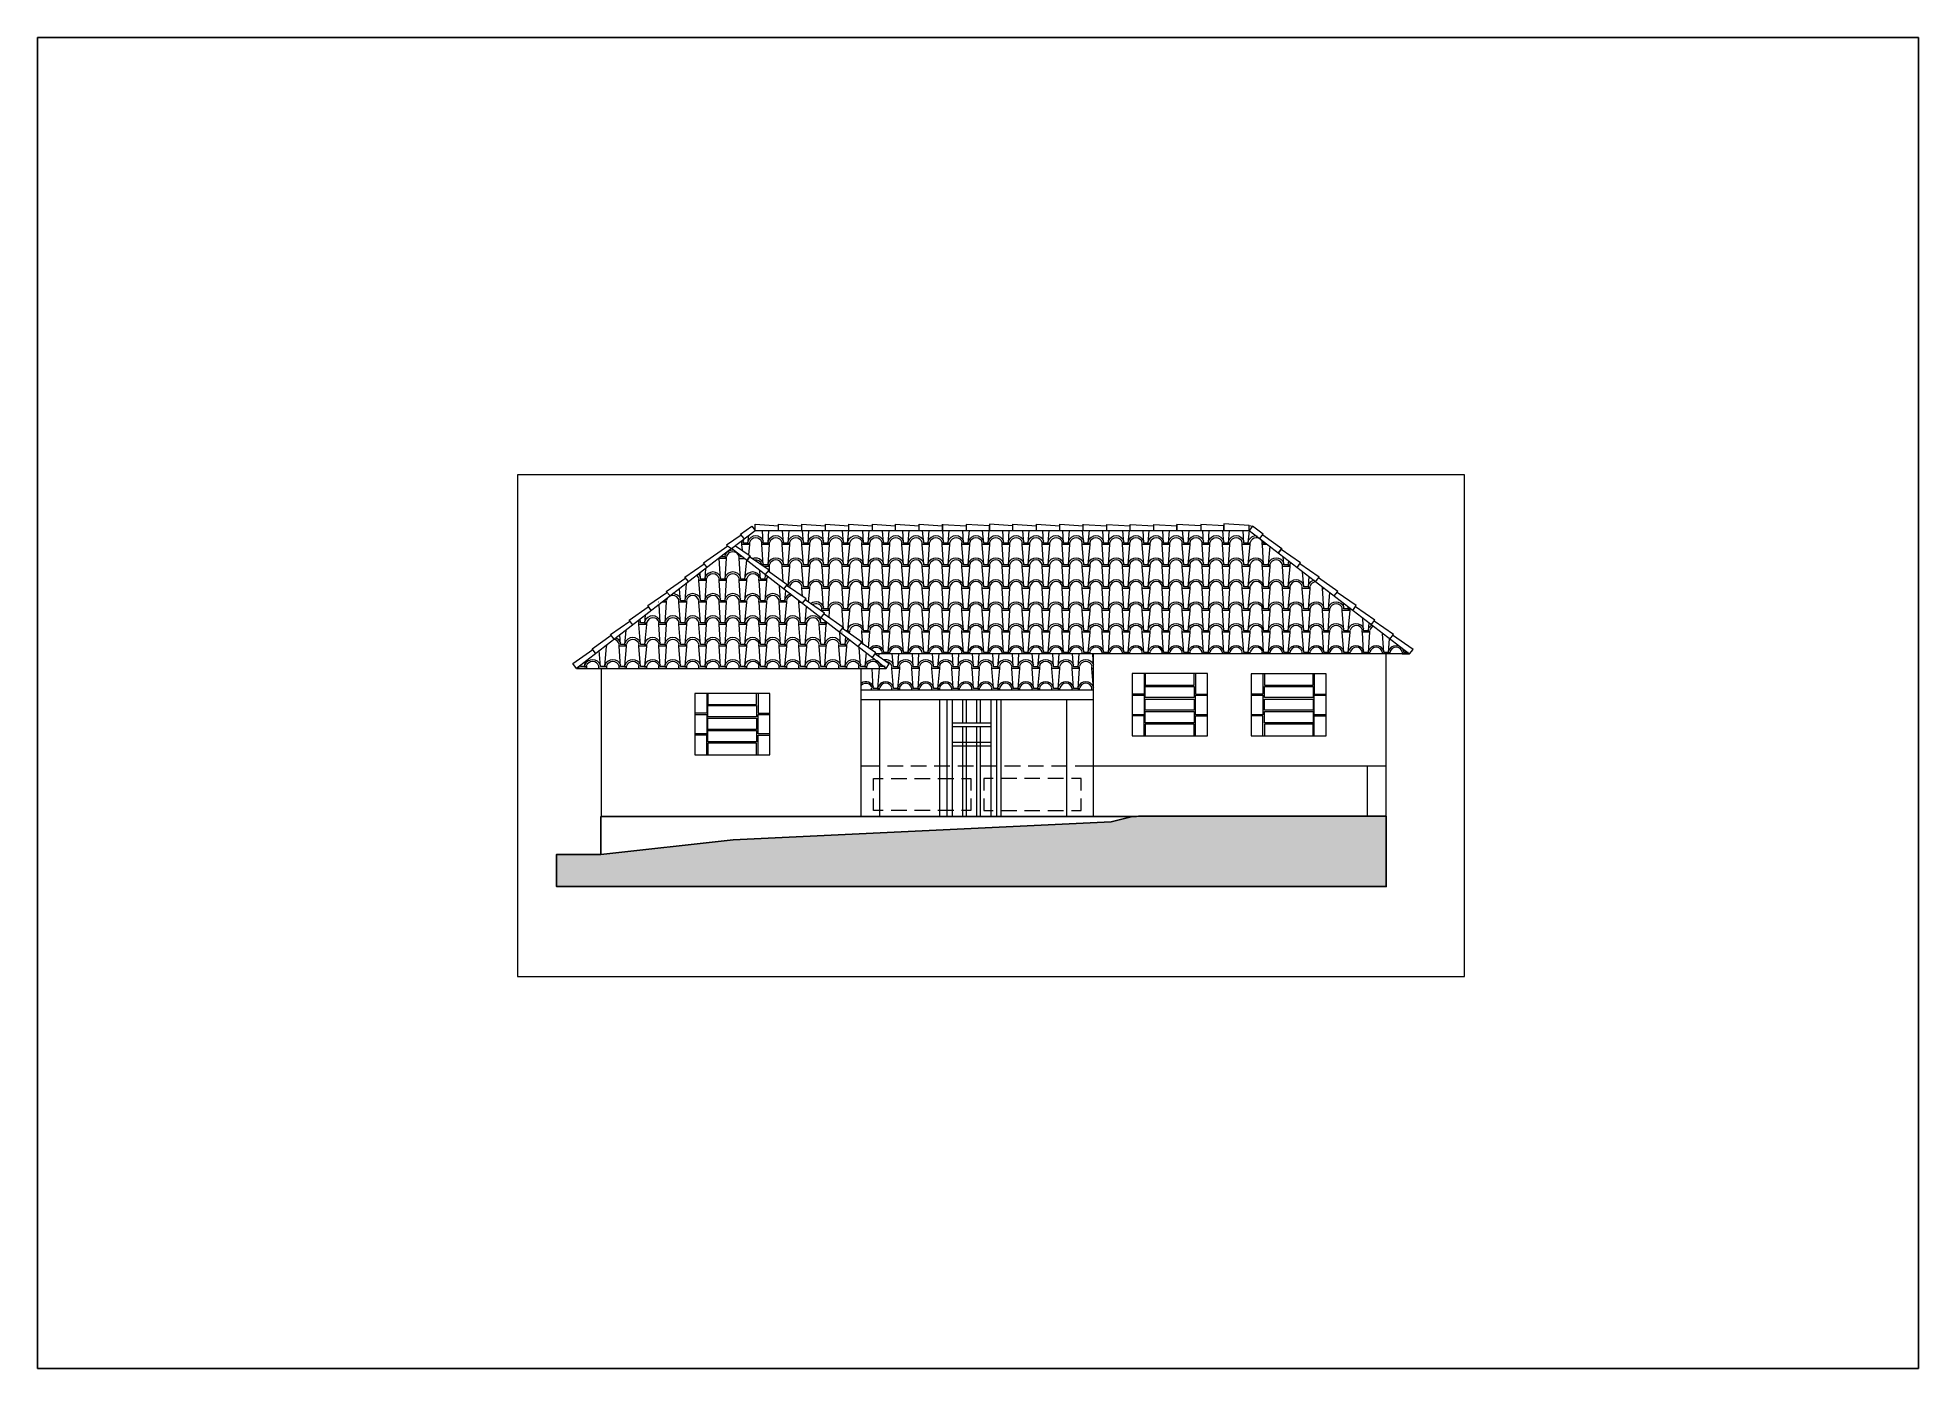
# Paper-space layout 'Layout1' of a CAD drawing. Header units: millimetres. Extents: x 21 to 318, y 103 to 313.
# The model-space entities are those that its viewports show. They can reach past a viewport. Long polylines and large blocks are cut down to what shows.
import ezdxf

# ---------------------------------------------------------------- set-up
doc = ezdxf.new("R2010")
doc.units = ezdxf.units.MM
for name, color, linetype, lineweight in [('A-ALV-___-___-EXI', 250, 'Continuous', 25), ('A-BAS-___-___-EXI', 250, 'Continuous', 25), ('A-CER-___-___-EXI', 250, 'Continuous', 25), ('A-COB-___-___-EXI', 250, 'Continuous', 25), ('A-ESC-___-___-EXI', 250, 'Continuous', 25), ('A-JAN-___-___-EXI', 250, 'Continuous', 25), ('A-POR-___-___-EXI', 250, 'Continuous', 25)]:
    doc.layers.add(name, color=color, linetype=linetype, lineweight=lineweight)

# ---------------------------------------------------------------- blocks, each defined once
blk = doc.blocks.new('A4 HORIZONTAL - A4-23007375-Não nomeada')
at = {"layer": 'A-CER-___-___-EXI'}
for p, q in [((317.79, 313), (20.79, 313)), ((20.79, 313), (20.79, 103)), ((317.79, 103), (317.79, 313)), ((20.79, 103), (317.79, 103))]:
    blk.add_line(p, q, dxfattribs=at)

msp = doc.modelspace()

# ---------------------------------------------------------------- hatches: boundary and pattern name
at = {"layer": 'A-BAS-___-___-EXI', "true_color": 0xcb9898}
msp.add_hatch(color=253, dxfattribs=at).paths.add_polyline_path([(49606, -23731), (49606, -22620), (45697, -22620), (45577, -22628), (45262, -22707), (39296, -22991), (37206, -23223), (36506, -23223), (36506, -23731), (45577, -23731)])

# ---------------------------------------------------------------- linework, layer by layer
at = {"layer": 'A-ALV-___-___-EXI', "color": 250, "lineweight": 9}
for p, q in [((49606, -22620), (49606, -20060)), ((37213, -22623), (37213, -20287)), ((41314, -22623), (41314, -20287)), ((41314, -20777), (44985, -20777)), ((41610, -22623), (41610, -20777)), ((44564, -22623), (44564, -20777))]:
    msp.add_line(p, q, dxfattribs=at)
at = {"layer": 'A-ALV-___-___-EXI'}
for p, q in [((45661, -22623), (37206, -22623)), ((37206, -22623), (37206, -23223))]:
    msp.add_line(p, q, dxfattribs=at)
at = {"layer": 'A-ALV-___-___-EXI', "color": 250, "lineweight": 9, "flags": 128}
for points in [[(44985, -22623), (44985, -20629), (41314, -20629)], [(49310, -22620), (49310, -21824), (49606, -21824)]]:
    msp.add_lwpolyline(points, dxfattribs=at)
at = {"layer": 'A-ALV-___-___-EXI', "color": 250, "lineweight": 9}
msp.add_open_spline([(37192, -23216), (37197, -23216), (37201, -23216), (37206, -23216)], degree=3, dxfattribs=at)
at = {"layer": 'A-BAS-___-___-EXI'}
for p, q in [((39296, -22991), (45262, -22707)), ((45262, -22707), (45577, -22628)), ((45577, -22628), (45661, -22623)), ((37206, -23223), (39296, -22991))]:
    msp.add_line(p, q, dxfattribs=at)
msp.add_lwpolyline([(37206, -23223), (36506, -23223), (36506, -23731), (49606, -23731), (49606, -22620), (45697, -22620), (45661, -22623)], dxfattribs=at)
at = {"layer": 'A-CER-___-___-EXI', "lineweight": 15}
for p, q in [((41314, -21824), (41605, -21824)), ((41730, -21824), (41977, -21824)), ((42102, -21824), (42345, -21824)), ((42470, -21824), (42717, -21824)), ((42842, -21824), (43089, -21824)), ((43209, -21824), (43457, -21824)), ((43581, -21824), (43829, -21824)), ((43954, -21824), (44196, -21824)), ((44321, -21824), (44569, -21824)), ((41788, -22025), (42037, -22025)), ((42155, -22025), (42403, -22025)), ((42527, -22025), (42777, -22025)), ((43771, -22025), (43521, -22025)), ((44139, -22025), (43896, -22025)), ((44511, -22025), (44261, -22025)), ((42037, -22529), (41788, -22529)), ((42403, -22529), (42155, -22529)), ((42777, -22529), (42527, -22529)), ((43521, -22529), (43771, -22529)), ((43896, -22529), (44139, -22529)), ((44261, -22529), (44511, -22529))]:
    msp.add_line(p, q, dxfattribs=at)
at = {"layer": 'A-CER-___-___-EXI', "lineweight": 15, "flags": 128}
for points in [[(44693, -21824), (44985, -21824), (49310, -21824)], [(41510, -22215), (41510, -22025), (41663, -22025)], [(42900, -22025), (43047, -22025), (43047, -22215)], [(43399, -22025), (43251, -22025), (43251, -22215)], [(44788, -22215), (44788, -22025), (44636, -22025)], [(41663, -22529), (41510, -22529), (41510, -22339)], [(43047, -22339), (43047, -22529), (42900, -22529)], [(43251, -22339), (43251, -22529), (43399, -22529)], [(44636, -22529), (44788, -22529), (44788, -22339)]]:
    msp.add_lwpolyline(points, dxfattribs=at)
at = {"layer": 'A-COB-___-___-EXI', "lineweight": 15}
for p, q in [((42599, -18019), (42971, -18037)), ((44823, -18109), (44823, -18014)), ((44823, -18019), (45197, -18037)), ((47440, -18031), (47493, -18044)), ((39439, -18421), (39432, -18333)), ((39841, -18310), (39864, -18310)), ((40156, -18310), (40183, -18310)), ((40475, -18310), (40498, -18310)), ((40789, -18310), (40812, -18310)), ((41420, -18310), (41445, -18310)), ((41734, -18310), (41764, -18310)), ((42053, -18310), (42079, -18310)), ((42368, -18310), (42391, -18310)), ((43001, -18310), (43024, -18310)), ((43316, -18310), (43343, -18310)), ((43635, -18310), (43658, -18310)), ((43949, -18310), (43972, -18310)), ((44582, -18310), (44606, -18310)), ((44894, -18310), (44925, -18310)), ((45213, -18310), (45239, -18310)), ((45528, -18310), (45551, -18310)), ((46161, -18310), (46184, -18310)), ((46795, -18310), (46818, -18310)), ((47109, -18310), (47132, -18310)), ((39162, -18528), (39185, -18528)), ((39386, -18553), (39386, -18523)), ((39746, -18659), (39746, -18648)), ((39841, -18652), (39864, -18652)), ((40084, -18914), (40065, -18682)), ((40156, -18652), (40183, -18652)), ((40475, -18652), (40498, -18652)), ((40789, -18652), (40812, -18652)), ((41420, -18652), (41445, -18652)), ((41734, -18652), (41764, -18652)), ((42053, -18652), (42079, -18652)), ((42368, -18652), (42391, -18652)), ((43001, -18652), (43024, -18652)), ((43316, -18652), (43343, -18652)), ((43635, -18652), (43658, -18652)), ((43949, -18652), (43972, -18652)), ((44582, -18652), (44606, -18652)), ((44894, -18652), (44925, -18652)), ((45213, -18652), (45239, -18652)), ((45528, -18652), (45551, -18652)), ((46161, -18652), (46184, -18652)), ((46795, -18652), (46818, -18652)), ((47109, -18652), (47132, -18652)), ((47742, -18652), (47766, -18652)), ((38847, -18877), (38870, -18877)), ((39162, -18877), (39185, -18877)), ((39793, -18877), (39818, -18877)), ((40172, -19001), (40183, -19001)), ((40183, -18997), (40183, -19008)), ((40475, -19001), (40498, -19001)), ((40789, -19001), (40812, -19001)), ((41420, -19001), (41445, -19001)), ((41734, -19001), (41764, -19001)), ((42053, -19001), (42079, -19001)), ((42368, -19001), (42391, -19001)), ((43001, -19001), (43024, -19001)), ((43316, -19001), (43343, -19001)), ((43635, -19001), (43658, -19001)), ((43949, -19001), (43972, -19001)), ((44582, -19001), (44606, -19001)), ((44894, -19001), (44925, -19001)), ((45213, -19001), (45239, -19001)), ((45528, -19001), (45551, -19001)), ((46161, -19001), (46184, -19001)), ((46795, -19001), (46818, -19001)), ((47109, -19001), (47132, -19001)), ((47742, -19001), (47766, -19001)), ((48374, -19001), (48399, -19001)), ((48600, -19025), (48600, -19001)), ((38119, -19244), (38117, -19244)), ((38214, -19221), (38237, -19221)), ((38847, -19221), (38870, -19221)), ((39162, -19221), (39185, -19221)), ((39793, -19221), (39818, -19221)), ((40331, -19244), (40331, -19221)), ((40391, -19149), (40380, -19025)), ((38214, -19570), (38237, -19570)), ((38847, -19570), (38870, -19570)), ((39162, -19570), (39185, -19570)), ((39793, -19570), (39818, -19570)), ((40426, -19570), (40451, -19570)), ((40699, -19387), (40699, -19376)), ((40740, -19570), (40764, -19570)), ((40764, -19559), (40764, -19593)), ((40789, -19346), (40812, -19346)), ((41036, -19672), (41013, -19376)), ((41420, -19346), (41445, -19346)), ((41734, -19346), (41764, -19346)), ((42053, -19346), (42079, -19346)), ((42368, -19346), (42391, -19346)), ((43001, -19346), (43024, -19346)), ((43316, -19346), (43343, -19346)), ((43635, -19346), (43658, -19346)), ((43949, -19346), (43972, -19346)), ((44582, -19346), (44606, -19346)), ((44894, -19346), (44925, -19346)), ((45213, -19346), (45239, -19346)), ((45528, -19346), (45551, -19346)), ((46161, -19346), (46184, -19346)), ((46795, -19346), (46818, -19346)), ((47109, -19346), (47132, -19346)), ((47742, -19346), (47766, -19346)), ((48374, -19346), (48399, -19346)), ((48688, -19346), (48711, -19346)), ((48711, -19339), (48711, -19376)), ((49002, -19346), (49032, -19346)), ((41013, -19718), (41011, -19716)), ((41108, -19695), (41071, -19695)), ((41131, -19688), (41131, -19718)), ((41344, -19908), (41328, -19718)), ((41420, -19695), (41445, -19695)), ((41734, -19695), (41764, -19695)), ((42053, -19695), (42079, -19695)), ((42368, -19695), (42391, -19695)), ((43001, -19695), (43024, -19695)), ((43316, -19695), (43343, -19695)), ((43635, -19695), (43658, -19695)), ((43949, -19695), (43972, -19695)), ((44582, -19695), (44606, -19695)), ((44894, -19695), (44925, -19695)), ((45213, -19695), (45239, -19695)), ((45528, -19695), (45551, -19695)), ((46161, -19695), (46184, -19695)), ((46795, -19695), (46818, -19695)), ((47109, -19695), (47132, -19695)), ((47742, -19695), (47766, -19695)), ((48374, -19695), (48399, -19695)), ((48711, -19688), (48711, -19718)), ((49321, -19695), (49344, -19695)), ((37291, -19919), (37291, -19938)), ((37580, -19912), (37604, -19912)), ((38214, -19912), (38237, -19912)), ((38847, -19912), (38870, -19912)), ((39162, -19912), (39185, -19912)), ((39793, -19912), (39818, -19912)), ((40426, -19912), (40451, -19912)), ((40764, -19908), (40764, -19938)), ((41593, -20060), (41587, -20097)), ((41734, -20037), (41764, -20037)), ((41764, -20032), (41764, -20060)), ((42053, -20037), (42079, -20037)), ((42079, -20032), (42079, -20060)), ((42368, -20037), (42391, -20037)), ((42391, -20032), (42391, -20060)), ((42712, -20032), (42712, -20060)), ((43001, -20037), (43024, -20037)), ((43024, -20032), (43024, -20060)), ((43316, -20037), (43343, -20037)), ((43343, -20032), (43343, -20060)), ((43635, -20037), (43658, -20037)), ((43658, -20032), (43658, -20060)), ((43949, -20037), (43972, -20037)), ((43972, -20032), (43972, -20060)), ((44291, -20032), (44291, -20060)), ((44582, -20037), (44606, -20037)), ((44606, -20032), (44606, -20060)), ((44894, -20037), (44925, -20037)), ((44925, -20032), (44925, -20060)), ((44985, -20264), (44971, -20060)), ((44985, -20629), (44985, -20060)), ((45213, -20037), (45239, -20037)), ((45239, -20032), (45239, -20060)), ((45528, -20037), (45551, -20037)), ((45551, -20032), (45551, -20060)), ((45872, -20032), (45872, -20060)), ((46161, -20037), (46184, -20037)), ((46184, -20032), (46184, -20060)), ((46506, -20032), (46506, -20060)), ((46795, -20037), (46818, -20037)), ((46818, -20032), (46818, -20060)), ((47109, -20037), (47132, -20037)), ((47132, -20032), (47132, -20060)), ((47451, -20032), (47451, -20060)), ((47742, -20037), (47766, -20037)), ((47766, -20032), (47766, -20060)), ((48085, -20032), (48085, -20060)), ((48374, -20037), (48399, -20037)), ((48399, -20032), (48399, -20060)), ((49032, -20032), (49032, -20060)), ((49321, -20037), (49344, -20037)), ((49344, -20032), (49344, -20060)), ((49666, -20032), (49666, -20060)), ((36977, -20250), (36977, -20287)), ((37291, -20250), (37291, -20287)), ((37580, -20257), (37604, -20257)), ((37604, -20250), (37604, -20287)), ((37925, -20250), (37925, -20287)), ((38214, -20257), (38237, -20257)), ((38237, -20250), (38237, -20287)), ((38556, -20250), (38556, -20287)), ((38847, -20257), (38870, -20257)), ((38870, -20250), (38870, -20287)), ((39162, -20257), (39185, -20257)), ((39185, -20250), (39185, -20287)), ((39504, -20250), (39504, -20287)), ((39793, -20257), (39818, -20257)), ((39818, -20250), (39818, -20287)), ((40137, -20250), (40137, -20287)), ((40426, -20257), (40451, -20257)), ((40451, -20250), (40451, -20287)), ((41085, -20250), (41085, -20287)), ((41374, -20257), (41397, -20257)), ((41397, -20250), (41397, -20287)), ((42208, -20264), (42231, -20264)), ((42523, -20264), (42550, -20264)), ((42842, -20264), (42865, -20264)), ((43156, -20264), (43179, -20264)), ((43787, -20264), (43813, -20264)), ((44102, -20264), (44132, -20264)), ((44421, -20264), (44446, -20264)), ((44735, -20264), (44758, -20264)), ((44959, -20287), (44959, -20257)), ((41480, -20629), (41480, -20599)), ((41575, -20606), (41598, -20606)), ((41598, -20599), (41598, -20629)), ((41799, -20629), (41799, -20599)), ((41919, -20599), (41919, -20629)), ((42114, -20629), (42114, -20599)), ((42208, -20606), (42231, -20606)), ((42231, -20599), (42231, -20629)), ((42433, -20629), (42433, -20599)), ((42523, -20606), (42550, -20606)), ((42550, -20599), (42550, -20629)), ((42747, -20629), (42747, -20599)), ((42842, -20606), (42865, -20606)), ((42865, -20599), (42865, -20629)), ((43061, -20629), (43061, -20599)), ((43156, -20606), (43179, -20606)), ((43179, -20599), (43179, -20629)), ((43380, -20629), (43380, -20599)), ((43498, -20599), (43498, -20629)), ((43695, -20629), (43695, -20599)), ((43787, -20606), (43813, -20606)), ((43813, -20599), (43813, -20629)), ((44014, -20629), (44014, -20599)), ((44102, -20606), (44132, -20606)), ((44132, -20599), (44132, -20629)), ((44326, -20629), (44326, -20599)), ((44421, -20606), (44446, -20606)), ((44446, -20599), (44446, -20629)), ((44647, -20629), (44647, -20599)), ((44735, -20606), (44758, -20606)), ((44758, -20599), (44758, -20629)), ((44959, -20629), (44959, -20599))]:
    msp.add_line(p, q, dxfattribs=at)
at = {"layer": 'A-COB-___-___-EXI', "lineweight": 15, "flags": 128}
for points in [[(39420, -18185), (39189, -18345), (39268, -18398), (39640, -18109), (47440, -18109), (47440, -18031), (47042, -18007), (47042, -18109), (47042, -18037), (46677, -18019), (46677, -18109)], [(39469, -18239), (39409, -18167), (39587, -18044), (39640, -18109), (39640, -18014), (40008, -18037)], [(39853, -18109), (39841, -18310), (39770, -18310), (39758, -18109)], [(40008, -18109), (40008, -18014), (40380, -18037)], [(40172, -18109), (40156, -18310), (40089, -18310), (40072, -18109)], [(40380, -18109), (40380, -18014), (40752, -18037)], [(40486, -18109), (40475, -18310), (40403, -18310), (40391, -18109)], [(40805, -18109), (40789, -18310), (40722, -18310), (40706, -18109)], [(40752, -18109), (40752, -18014), (41120, -18037)], [(41108, -18310), (41036, -18310), (41018, -18109)], [(41131, -18310), (41101, -18310), (41120, -18109), (41120, -18014), (41492, -18037)], [(41434, -18109), (41420, -18310), (41351, -18310), (41339, -18109)], [(41492, -18109), (41492, -18014), (41859, -18037)], [(47611, -18239), (47664, -18167), (47493, -18044), (47440, -18109), (49973, -20060), (41529, -20060)], [(41753, -18109), (41734, -18310), (41670, -18310), (41651, -18109)], [(41859, -18114), (41859, -18014), (42231, -18037)], [(42067, -18109), (42053, -18310), (41984, -18310), (41973, -18109)], [(42231, -18109), (42231, -18014), (42599, -18037)], [(42386, -18109), (42368, -18310), (42303, -18310), (42285, -18109)], [(42687, -18310), (42617, -18310), (42604, -18109)], [(42698, -18109), (42682, -18310), (42712, -18310)], [(43020, -18109), (43001, -18310), (42930, -18310), (42918, -18109)], [(43711, -18037), (43343, -18014), (43343, -18109), (43343, -18037), (42971, -18019), (42971, -18109)], [(43332, -18109), (43316, -18310), (43251, -18310), (43232, -18109)], [(43646, -18109), (43635, -18310), (43563, -18310), (43551, -18109)], [(43711, -18114), (43711, -18014), (44083, -18037)], [(43965, -18109), (43949, -18310), (43882, -18310), (43866, -18109)], [(44083, -18109), (44083, -18014), (44451, -18037)], [(44268, -18310), (44196, -18310), (44185, -18109)], [(44280, -18109), (44261, -18310), (44291, -18310)], [(44451, -18109), (44451, -18014), (44823, -18037)], [(44599, -18109), (44582, -18310), (44511, -18310), (44499, -18109)], [(44913, -18109), (44894, -18310), (44830, -18310), (44811, -18109)], [(45227, -18109), (45213, -18310), (45144, -18310), (45133, -18109)], [(45197, -18109), (45197, -18019), (45563, -18037)], [(45546, -18109), (45528, -18310), (45463, -18310), (45445, -18109)], [(45563, -18114), (45563, -18019), (45937, -18037)], [(45847, -18310), (45778, -18310), (45766, -18109)], [(45858, -18109), (45842, -18310), (45872, -18310)], [(45937, -18109), (45937, -18019), (46302, -18037)], [(46180, -18109), (46161, -18310), (46090, -18310), (46078, -18109)], [(46677, -18037), (46302, -18019), (46302, -18109), (46302, -18019)], [(46480, -18310), (46411, -18310), (46392, -18109)], [(46492, -18109), (46476, -18310), (46506, -18310)], [(46806, -18109), (46795, -18310), (46723, -18310), (46711, -18109)], [(47125, -18109), (47109, -18310), (47042, -18310), (47026, -18109)], [(47428, -18310), (47356, -18310), (47345, -18109)], [(47440, -18109), (47421, -18310), (47451, -18310)], [(38882, -18694), (38824, -18622), (39208, -18352)], [(39333, -18352), (39564, -18511), (39511, -18588), (39564, -18511)], [(39545, -18333), (39527, -18333), (39432, -18333), (39432, -18303)], [(39527, -18310), (39457, -18310), (39451, -18257)], [(39534, -18192), (39522, -18310), (39552, -18310)], [(39552, -18303), (39552, -18333), (39538, -18493)], [(39864, -18303), (39864, -18333), (39841, -18652), (39770, -18652), (39746, -18333)], [(39860, -18333), (39841, -18333), (39746, -18333), (39746, -18303)], [(40183, -18303), (40183, -18333), (40156, -18652), (40089, -18652), (40065, -18333)], [(40179, -18333), (40156, -18333), (40065, -18333), (40065, -18303)], [(40498, -18303), (40498, -18333), (40475, -18652), (40403, -18652), (40380, -18333)], [(40493, -18333), (40475, -18333), (40380, -18333), (40380, -18303)], [(40805, -18333), (40789, -18333), (40694, -18333), (40694, -18303)], [(40812, -18303), (40812, -18333), (40789, -18652), (40722, -18652), (40699, -18333)], [(41124, -18333), (41108, -18333), (41013, -18333), (41013, -18303)], [(41108, -18652), (41036, -18652), (41013, -18333)], [(41131, -18303), (41131, -18333), (41101, -18652), (41131, -18652)], [(41445, -18303), (41445, -18333), (41420, -18652), (41351, -18652), (41328, -18333)], [(41439, -18333), (41420, -18333), (41328, -18333), (41328, -18303)], [(41764, -18303), (41764, -18333), (41734, -18652), (41670, -18652), (41647, -18333)], [(41758, -18333), (41734, -18333), (41647, -18333), (41647, -18303)], [(42079, -18303), (42079, -18333), (42053, -18652), (41984, -18652), (41959, -18333)], [(42072, -18333), (42053, -18333), (41959, -18333), (41959, -18303)], [(42391, -18303), (42391, -18333), (42368, -18652), (42303, -18652), (42280, -18333)], [(42386, -18333), (42368, -18333), (42280, -18333), (42280, -18303)], [(42705, -18333), (42687, -18333), (42592, -18333), (42592, -18303)], [(42687, -18652), (42617, -18652), (42592, -18333)], [(42712, -18303), (42712, -18333), (42682, -18652), (42712, -18652)], [(43024, -18303), (43024, -18333), (43001, -18652), (42930, -18652), (42906, -18333)], [(43020, -18333), (43001, -18333), (42906, -18333), (42906, -18303)], [(43343, -18303), (43343, -18333), (43316, -18652), (43251, -18652), (43225, -18333)], [(43339, -18333), (43316, -18333), (43225, -18333), (43225, -18303)], [(43658, -18303), (43658, -18333), (43635, -18652), (43563, -18652), (43540, -18333)], [(43653, -18333), (43635, -18333), (43540, -18333), (43540, -18303)], [(43972, -18303), (43972, -18333), (43949, -18652), (43882, -18652), (43859, -18333)], [(43965, -18333), (43949, -18333), (43859, -18333), (43859, -18303)], [(44287, -18333), (44268, -18333), (44173, -18333), (44173, -18303)], [(44268, -18652), (44196, -18652), (44173, -18333)], [(44291, -18303), (44291, -18333), (44261, -18652), (44291, -18652)], [(44606, -18303), (44606, -18333), (44582, -18652), (44511, -18652), (44488, -18333)], [(44599, -18333), (44582, -18333), (44488, -18333), (44488, -18303)], [(44925, -18303), (44925, -18333), (44894, -18652), (44830, -18652), (44807, -18333)], [(44918, -18333), (44894, -18333), (44807, -18333), (44807, -18303)], [(45239, -18303), (45239, -18333), (45213, -18652), (45144, -18652), (45119, -18333)], [(45232, -18333), (45213, -18333), (45119, -18333), (45119, -18303)], [(45551, -18303), (45551, -18333), (45528, -18652), (45463, -18652), (45440, -18333)], [(45546, -18333), (45528, -18333), (45440, -18333), (45440, -18303)], [(45865, -18333), (45847, -18333), (45752, -18333), (45752, -18303)], [(45847, -18652), (45778, -18652), (45752, -18333)], [(45872, -18303), (45872, -18333), (45842, -18652), (45872, -18652)], [(46184, -18303), (46184, -18333), (46161, -18652), (46090, -18652), (46066, -18333)], [(46180, -18333), (46161, -18333), (46066, -18333), (46066, -18303)], [(46499, -18333), (46480, -18333), (46385, -18333), (46385, -18303)], [(46480, -18652), (46411, -18652), (46385, -18333)], [(46506, -18303), (46506, -18333), (46476, -18652), (46506, -18652)], [(46818, -18303), (46818, -18333), (46795, -18652), (46723, -18652), (46700, -18333)], [(46813, -18333), (46795, -18333), (46700, -18333), (46700, -18303)], [(47132, -18303), (47132, -18333), (47109, -18652), (47042, -18652), (47019, -18333)], [(47125, -18333), (47109, -18333), (47019, -18333), (47019, -18303)], [(47447, -18333), (47428, -18333), (47333, -18333), (47333, -18303)], [(47428, -18652), (47356, -18652), (47333, -18333)], [(47451, -18303), (47451, -18333), (47421, -18652), (47451, -18652)], [(47729, -18333), (47648, -18333), (47648, -18303)], [(47766, -18356), (47742, -18652), (47671, -18652), (47652, -18333)], [(47659, -18179), (47960, -18393), (47902, -18470), (47960, -18393)], [(47701, -18310), (47671, -18310), (47671, -18285)], [(48198, -18694), (48251, -18622), (47948, -18410)], [(38586, -18918), (38533, -18849), (38836, -18636)], [(39185, -18523), (39185, -18553), (39162, -18877), (39095, -18877), (39071, -18553)], [(39178, -18553), (39162, -18553), (39071, -18553), (39071, -18546)], [(39166, -18474), (39162, -18528), (39095, -18528)], [(39481, -18877), (39409, -18877), (39386, -18553), (39469, -18553)], [(39432, -18528), (39409, -18528), (39409, -18511)], [(39504, -18581), (39474, -18877), (39504, -18877)], [(39800, -18812), (39860, -18736), (39552, -18528)], [(39860, -18682), (39841, -18682), (39776, -18682)], [(39864, -18648), (39864, -18682), (39860, -18759)], [(40179, -18682), (40156, -18682), (40065, -18682), (40065, -18648)], [(40183, -18648), (40183, -18682), (40156, -18990)], [(40498, -18648), (40498, -18682), (40475, -19001), (40403, -19001), (40380, -18682)], [(40493, -18682), (40475, -18682), (40380, -18682), (40380, -18648)], [(40805, -18682), (40789, -18682), (40694, -18682), (40694, -18648)], [(40812, -18648), (40812, -18682), (40789, -19001), (40722, -19001), (40699, -18682)], [(41124, -18682), (41108, -18682), (41013, -18682), (41013, -18648)], [(41108, -19001), (41036, -19001), (41013, -18682)], [(41131, -18648), (41131, -18682), (41101, -19001), (41131, -19001)], [(41445, -18648), (41445, -18682), (41420, -19001), (41351, -19001), (41328, -18682)], [(41439, -18682), (41420, -18682), (41328, -18682), (41328, -18648)], [(41764, -18648), (41764, -18682), (41734, -19001), (41670, -19001), (41647, -18682)], [(41758, -18682), (41734, -18682), (41647, -18682), (41647, -18648)], [(42079, -18648), (42079, -18682), (42053, -19001), (41984, -19001), (41959, -18682)], [(42072, -18682), (42053, -18682), (41959, -18682), (41959, -18648)], [(42391, -18648), (42391, -18682), (42368, -19001), (42303, -19001), (42280, -18682)], [(42386, -18682), (42368, -18682), (42280, -18682), (42280, -18648)], [(42705, -18682), (42687, -18682), (42592, -18682), (42592, -18648)], [(42687, -19001), (42617, -19001), (42592, -18682)], [(42712, -18648), (42712, -18682), (42682, -19001), (42712, -19001)], [(43024, -18648), (43024, -18682), (43001, -19001), (42930, -19001), (42906, -18682)], [(43020, -18682), (43001, -18682), (42906, -18682), (42906, -18648)], [(43343, -18648), (43343, -18682), (43316, -19001), (43251, -19001), (43225, -18682)], [(43339, -18682), (43316, -18682), (43225, -18682), (43225, -18648)], [(43658, -18648), (43658, -18682), (43635, -19001), (43563, -19001), (43540, -18682)], [(43653, -18682), (43635, -18682), (43540, -18682), (43540, -18648)], [(43972, -18648), (43972, -18682), (43949, -19001), (43882, -19001), (43859, -18682)], [(43965, -18682), (43949, -18682), (43859, -18682), (43859, -18648)], [(44287, -18682), (44268, -18682), (44173, -18682), (44173, -18648)], [(44268, -19001), (44196, -19001), (44173, -18682)], [(44291, -18648), (44291, -18682), (44261, -19001), (44291, -19001)], [(44606, -18648), (44606, -18682), (44582, -19001), (44511, -19001), (44488, -18682)], [(44599, -18682), (44582, -18682), (44488, -18682), (44488, -18648)], [(44925, -18648), (44925, -18682), (44894, -19001), (44830, -19001), (44807, -18682)], [(44918, -18682), (44894, -18682), (44807, -18682), (44807, -18648)], [(45239, -18648), (45239, -18682), (45213, -19001), (45144, -19001), (45119, -18682)], [(45232, -18682), (45213, -18682), (45119, -18682), (45119, -18648)], [(45551, -18648), (45551, -18682), (45528, -19001), (45463, -19001), (45440, -18682)], [(45546, -18682), (45528, -18682), (45440, -18682), (45440, -18648)], [(45865, -18682), (45847, -18682), (45752, -18682), (45752, -18648)], [(45847, -19001), (45778, -19001), (45752, -18682)], [(45872, -18648), (45872, -18682), (45842, -19001), (45872, -19001)], [(46184, -18648), (46184, -18682), (46161, -19001), (46090, -19001), (46066, -18682)], [(46180, -18682), (46161, -18682), (46066, -18682), (46066, -18648)], [(46499, -18682), (46480, -18682), (46385, -18682), (46385, -18648)], [(46480, -19001), (46411, -19001), (46385, -18682)], [(46506, -18648), (46506, -18682), (46476, -19001), (46506, -19001)], [(46818, -18648), (46818, -18682), (46795, -19001), (46723, -19001), (46700, -18682)], [(46813, -18682), (46795, -18682), (46700, -18682), (46700, -18648)], [(47132, -18648), (47132, -18682), (47109, -19001), (47042, -19001), (47019, -18682)], [(47125, -18682), (47109, -18682), (47019, -18682), (47019, -18648)], [(47447, -18682), (47428, -18682), (47333, -18682), (47333, -18648)], [(47428, -19001), (47356, -19001), (47333, -18682)], [(47451, -18648), (47451, -18682), (47421, -19001), (47451, -19001)], [(47759, -18682), (47742, -18682), (47648, -18682), (47648, -18648)], [(47766, -18648), (47766, -18682), (47742, -19001), (47671, -19001), (47652, -18682)], [(48078, -18682), (48061, -18682), (47967, -18682), (47967, -18648)], [(48061, -19001), (47990, -19001), (47967, -18682)], [(48061, -18652), (47990, -18652), (47978, -18523)], [(48061, -18588), (48055, -18652), (48085, -18652)], [(48085, -18648), (48085, -18682), (48055, -19001), (48085, -19001)], [(48487, -18925), (48547, -18849), (48244, -18636)], [(38297, -19145), (38237, -19073), (38544, -18860)], [(38551, -18948), (38528, -19221), (38556, -19221)], [(38870, -18865), (38870, -18902), (38847, -19221), (38776, -19221), (38752, -18902)], [(38866, -18902), (38847, -18902), (38752, -18902), (38752, -18872)], [(38859, -18712), (38847, -18877), (38776, -18877), (38771, -18777)], [(39185, -18865), (39185, -18902), (39162, -19221), (39095, -19221), (39071, -18902)], [(39178, -18902), (39162, -18902), (39071, -18902), (39071, -18872)], [(39497, -18902), (39481, -18902), (39386, -18902), (39386, -18872)], [(39481, -19221), (39409, -19221), (39386, -18902)], [(39504, -18865), (39504, -18902), (39474, -19221), (39504, -19221)], [(39811, -18902), (39793, -18902), (39700, -18902), (39700, -18872)], [(39818, -18865), (39818, -18902), (39793, -19221), (39723, -19221), (39705, -18902)], [(39800, -18807), (39793, -18877), (39723, -18877), (39716, -18747)], [(40095, -19038), (40149, -18967), (39848, -18754)], [(40114, -19221), (40042, -19221), (40024, -18985)], [(40384, -19263), (40445, -19191), (40137, -18978)], [(40493, -19025), (40475, -19025), (40380, -19025), (40380, -18997)], [(40498, -18997), (40498, -19025), (40479, -19240)], [(40805, -19025), (40789, -19025), (40694, -19025), (40694, -18997)], [(40812, -18997), (40812, -19025), (40789, -19346), (40722, -19346), (40699, -19025)], [(41124, -19025), (41108, -19025), (41013, -19025), (41013, -18997)], [(41131, -18997), (41131, -19025), (41101, -19346), (41131, -19346)], [(41445, -18997), (41445, -19025), (41420, -19346), (41351, -19346), (41328, -19025)], [(41439, -19025), (41420, -19025), (41328, -19025), (41328, -18997)], [(41764, -18997), (41764, -19025), (41734, -19346), (41670, -19346), (41647, -19025)], [(41758, -19025), (41734, -19025), (41647, -19025), (41647, -18997)], [(42079, -18997), (42079, -19025), (42053, -19346), (41984, -19346), (41959, -19025)], [(42072, -19025), (42053, -19025), (41959, -19025), (41959, -18997)], [(42391, -18997), (42391, -19025), (42368, -19346), (42303, -19346), (42280, -19025)], [(42386, -19025), (42368, -19025), (42280, -19025), (42280, -18997)], [(42705, -19025), (42687, -19025), (42592, -19025), (42592, -18997)], [(42712, -18997), (42712, -19025), (42682, -19346), (42712, -19346)], [(43024, -18997), (43024, -19025), (43001, -19346), (42930, -19346), (42906, -19025)], [(43020, -19025), (43001, -19025), (42906, -19025), (42906, -18997)], [(43343, -18997), (43343, -19025), (43316, -19346), (43251, -19346), (43225, -19025)], [(43339, -19025), (43316, -19025), (43225, -19025), (43225, -18997)], [(43658, -18997), (43658, -19025), (43635, -19346), (43563, -19346), (43540, -19025)], [(43653, -19025), (43635, -19025), (43540, -19025), (43540, -18997)], [(43972, -18997), (43972, -19025), (43949, -19346), (43882, -19346), (43859, -19025)], [(43965, -19025), (43949, -19025), (43859, -19025), (43859, -18997)], [(44287, -19025), (44268, -19025), (44173, -19025), (44173, -18997)], [(44291, -18997), (44291, -19025), (44261, -19346), (44291, -19346)], [(44606, -18997), (44606, -19025), (44582, -19346), (44511, -19346), (44488, -19025)], [(44599, -19025), (44582, -19025), (44488, -19025), (44488, -18997)], [(44925, -18997), (44925, -19025), (44894, -19346), (44830, -19346), (44807, -19025)], [(44918, -19025), (44894, -19025), (44807, -19025), (44807, -18997)], [(45239, -18997), (45239, -19025), (45213, -19346), (45144, -19346), (45119, -19025)], [(45232, -19025), (45213, -19025), (45119, -19025), (45119, -18997)], [(45551, -18997), (45551, -19025), (45528, -19346), (45463, -19346), (45440, -19025)], [(45546, -19025), (45528, -19025), (45440, -19025), (45440, -18997)], [(45865, -19025), (45847, -19025), (45752, -19025), (45752, -18997)], [(45872, -18997), (45872, -19025), (45842, -19346), (45872, -19346)], [(46184, -18997), (46184, -19025), (46161, -19346), (46090, -19346), (46066, -19025)], [(46180, -19025), (46161, -19025), (46066, -19025), (46066, -18997)], [(46499, -19025), (46480, -19025), (46385, -19025), (46385, -18997)], [(46506, -18997), (46506, -19025), (46476, -19346), (46506, -19346)], [(46818, -18997), (46818, -19025), (46795, -19346), (46723, -19346), (46700, -19025)], [(46813, -19025), (46795, -19025), (46700, -19025), (46700, -18997)], [(47132, -18997), (47132, -19025), (47109, -19346), (47042, -19346), (47019, -19025)], [(47125, -19025), (47109, -19025), (47019, -19025), (47019, -18997)], [(47447, -19025), (47428, -19025), (47333, -19025), (47333, -18997)], [(47451, -18997), (47451, -19025), (47421, -19346), (47451, -19346)], [(47759, -19025), (47742, -19025), (47648, -19025), (47648, -18997)], [(47766, -18997), (47766, -19025), (47742, -19346), (47671, -19346), (47652, -19025)], [(48078, -19025), (48061, -19025), (47967, -19025), (47967, -18997)], [(48085, -18997), (48085, -19025), (48055, -19346), (48085, -19346)], [(48399, -18997), (48399, -19025), (48374, -19346), (48304, -19346), (48281, -19025)], [(48392, -19025), (48374, -19025), (48281, -19025), (48281, -18997)], [(48387, -18837), (48374, -19001), (48304, -19001), (48286, -18766)], [(48783, -19145), (48843, -19073), (48535, -18860)], [(38001, -19376), (37948, -19297), (38248, -19092)], [(38237, -19214), (38237, -19244), (38214, -19570), (38142, -19570), (38126, -19281)], [(38232, -19244), (38214, -19244), (38165, -19244)], [(38214, -19209), (38214, -19221), (38195, -19221)], [(38551, -19244), (38533, -19244), (38438, -19244), (38438, -19214)], [(38533, -19570), (38461, -19570), (38438, -19244)], [(38533, -19221), (38461, -19221), (38445, -19032)], [(38556, -19214), (38556, -19244), (38528, -19570), (38556, -19570)], [(38870, -19214), (38870, -19244), (38847, -19570), (38776, -19570), (38752, -19244)], [(38866, -19244), (38847, -19244), (38752, -19244), (38752, -19214)], [(39185, -19214), (39185, -19244), (39162, -19570), (39095, -19570), (39071, -19244)], [(39178, -19244), (39162, -19244), (39071, -19244), (39071, -19214)], [(39497, -19244), (39481, -19244), (39386, -19244), (39386, -19214)], [(39481, -19570), (39409, -19570), (39386, -19244)], [(39504, -19214), (39504, -19244), (39474, -19570), (39504, -19570)], [(39811, -19244), (39793, -19244), (39700, -19244), (39700, -19214)], [(39818, -19214), (39818, -19244), (39793, -19570), (39723, -19570), (39705, -19244)], [(40130, -19244), (40114, -19244), (40019, -19244), (40019, -19214)], [(40114, -19570), (40042, -19570), (40019, -19244)], [(40119, -19062), (40107, -19221), (40137, -19221)], [(40137, -19214), (40137, -19244), (40107, -19570), (40137, -19570)], [(40445, -19309), (40426, -19570), (40357, -19570), (40331, -19244), (40361, -19244)], [(40680, -19494), (40736, -19415), (40433, -19203)], [(41108, -19346), (41036, -19346), (41013, -19025)], [(42687, -19346), (42617, -19346), (42592, -19025)], [(44268, -19346), (44196, -19346), (44173, -19025)], [(45847, -19346), (45778, -19346), (45752, -19025)], [(46480, -19346), (46411, -19346), (46385, -19025)], [(47428, -19346), (47356, -19346), (47333, -19025)], [(48061, -19346), (47990, -19346), (47967, -19025)], [(48711, -19092), (48688, -19346), (48623, -19346), (48600, -19025), (48630, -19025)], [(49079, -19376), (49132, -19297), (48831, -19092)], [(49007, -19346), (48938, -19346), (48931, -19256)], [(37414, -19824), (37356, -19753), (37664, -19540)], [(37710, -19600), (37652, -19524), (37953, -19316)], [(37918, -19593), (37899, -19593), (37805, -19593), (37805, -19563)], [(37899, -19912), (37830, -19912), (37805, -19593)], [(37899, -19570), (37830, -19570), (37823, -19510)], [(37906, -19445), (37895, -19570), (37925, -19570)], [(37925, -19559), (37925, -19593), (37895, -19912), (37925, -19912)], [(38237, -19559), (38237, -19593), (38214, -19912), (38142, -19912), (38119, -19593)], [(38232, -19593), (38214, -19593), (38119, -19593), (38119, -19563)], [(38551, -19593), (38533, -19593), (38438, -19593), (38438, -19563)], [(38533, -19912), (38461, -19912), (38438, -19593)], [(38556, -19559), (38556, -19593), (38528, -19912), (38556, -19912)], [(38870, -19559), (38870, -19593), (38847, -19912), (38776, -19912), (38752, -19593)], [(38866, -19593), (38847, -19593), (38752, -19593), (38752, -19563)], [(39185, -19559), (39185, -19593), (39162, -19912), (39095, -19912), (39071, -19593)], [(39178, -19593), (39162, -19593), (39071, -19593), (39071, -19563)], [(39497, -19593), (39481, -19593), (39386, -19593), (39386, -19563)], [(39481, -19912), (39409, -19912), (39386, -19593)], [(39504, -19559), (39504, -19593), (39474, -19912), (39504, -19912)], [(39811, -19593), (39793, -19593), (39700, -19593), (39700, -19563)], [(39818, -19559), (39818, -19593), (39793, -19912), (39723, -19912), (39705, -19593)], [(40130, -19593), (40114, -19593), (40019, -19593), (40019, -19563)], [(40114, -19912), (40042, -19912), (40019, -19593)], [(40137, -19559), (40137, -19593), (40107, -19912), (40137, -19912)], [(40451, -19559), (40451, -19593), (40426, -19912), (40357, -19912), (40331, -19593)], [(40445, -19593), (40426, -19593), (40331, -19593), (40331, -19563)], [(40764, -19912), (40740, -19912), (40764, -19593), (40740, -19593), (40653, -19593), (40653, -19563)], [(40740, -19912), (40676, -19912), (40653, -19593)], [(40740, -19540), (40740, -19570), (40676, -19570), (40669, -19482)], [(40805, -19376), (40789, -19376), (40694, -19376), (40694, -19339)], [(40972, -19718), (41032, -19642), (40729, -19434)], [(40812, -19339), (40812, -19376), (40805, -19487)], [(41124, -19376), (41108, -19376), (41013, -19376), (41013, -19339)], [(41131, -19339), (41131, -19376), (41101, -19695), (41131, -19695)], [(41445, -19339), (41445, -19376), (41420, -19695), (41351, -19695), (41328, -19376)], [(41439, -19376), (41420, -19376), (41328, -19376), (41328, -19339)], [(41764, -19339), (41764, -19376), (41734, -19695), (41670, -19695), (41647, -19376)], [(41758, -19376), (41734, -19376), (41647, -19376), (41647, -19339)], [(42079, -19339), (42079, -19376), (42053, -19695), (41984, -19695), (41959, -19376)], [(42072, -19376), (42053, -19376), (41959, -19376), (41959, -19339)], [(42391, -19339), (42391, -19376), (42368, -19695), (42303, -19695), (42280, -19376)], [(42386, -19376), (42368, -19376), (42280, -19376), (42280, -19339)], [(42705, -19376), (42687, -19376), (42592, -19376), (42592, -19339)], [(42687, -19695), (42617, -19695), (42592, -19376)], [(42712, -19339), (42712, -19376), (42682, -19695), (42712, -19695)], [(43024, -19339), (43024, -19376), (43001, -19695), (42930, -19695), (42906, -19376)], [(43020, -19376), (43001, -19376), (42906, -19376), (42906, -19339)], [(43343, -19339), (43343, -19376), (43316, -19695), (43251, -19695), (43225, -19376)], [(43339, -19376), (43316, -19376), (43225, -19376), (43225, -19339)], [(43658, -19339), (43658, -19376), (43635, -19695), (43563, -19695), (43540, -19376)], [(43653, -19376), (43635, -19376), (43540, -19376), (43540, -19339)], [(43972, -19339), (43972, -19376), (43949, -19695), (43882, -19695), (43859, -19376)], [(43965, -19376), (43949, -19376), (43859, -19376), (43859, -19339)], [(44287, -19376), (44268, -19376), (44173, -19376), (44173, -19339)], [(44268, -19695), (44196, -19695), (44173, -19376)], [(44291, -19339), (44291, -19376), (44261, -19695), (44291, -19695)], [(44606, -19339), (44606, -19376), (44582, -19695), (44511, -19695), (44488, -19376)], [(44599, -19376), (44582, -19376), (44488, -19376), (44488, -19339)], [(44925, -19339), (44925, -19376), (44894, -19695), (44830, -19695), (44807, -19376)], [(44918, -19376), (44894, -19376), (44807, -19376), (44807, -19339)], [(45239, -19339), (45239, -19376), (45213, -19695), (45144, -19695), (45119, -19376)], [(45232, -19376), (45213, -19376), (45119, -19376), (45119, -19339)], [(45551, -19339), (45551, -19376), (45528, -19695), (45463, -19695), (45440, -19376)], [(45546, -19376), (45528, -19376), (45440, -19376), (45440, -19339)], [(45865, -19376), (45847, -19376), (45752, -19376), (45752, -19339)], [(45847, -19695), (45778, -19695), (45752, -19376)], [(45872, -19339), (45872, -19376), (45842, -19695), (45872, -19695)], [(46184, -19339), (46184, -19376), (46161, -19695), (46090, -19695), (46066, -19376)], [(46180, -19376), (46161, -19376), (46066, -19376), (46066, -19339)], [(46499, -19376), (46480, -19376), (46385, -19376), (46385, -19339)], [(46480, -19695), (46411, -19695), (46385, -19376)], [(46506, -19339), (46506, -19376), (46476, -19695), (46506, -19695)], [(46818, -19339), (46818, -19376), (46795, -19695), (46723, -19695), (46700, -19376)], [(46813, -19376), (46795, -19376), (46700, -19376), (46700, -19339)], [(47132, -19339), (47132, -19376), (47109, -19695), (47042, -19695), (47019, -19376)], [(47125, -19376), (47109, -19376), (47019, -19376), (47019, -19339)], [(47447, -19376), (47428, -19376), (47333, -19376), (47333, -19339)], [(47428, -19695), (47356, -19695), (47333, -19376)], [(47451, -19339), (47451, -19376), (47421, -19695), (47451, -19695)], [(47759, -19376), (47742, -19376), (47648, -19376), (47648, -19339)], [(47766, -19339), (47766, -19376), (47742, -19695), (47671, -19695), (47652, -19376)], [(48078, -19376), (48061, -19376), (47967, -19376), (47967, -19339)], [(48061, -19695), (47990, -19695), (47967, -19376)], [(48085, -19339), (48085, -19376), (48055, -19695), (48085, -19695)], [(48399, -19339), (48399, -19376), (48374, -19695), (48304, -19695), (48281, -19376)], [(48392, -19376), (48374, -19376), (48281, -19376), (48281, -19339)], [(48711, -19695), (48688, -19695), (48711, -19376), (48688, -19376), (48600, -19376), (48600, -19339)], [(48688, -19695), (48623, -19695), (48600, -19376)], [(49025, -19376), (49007, -19376), (48912, -19376), (48912, -19339)], [(49007, -19695), (48938, -19695), (48912, -19376)], [(49032, -19339), (49032, -19376), (49002, -19695), (49032, -19695)], [(49370, -19600), (49428, -19529), (49120, -19316)], [(49333, -19570), (49321, -19695), (49250, -19695), (49238, -19498)], [(49666, -19824), (49719, -19753), (49416, -19540)], [(37118, -20049), (37065, -19979), (37368, -19764)], [(37599, -19683), (37580, -19912), (37516, -19912), (37504, -19760)], [(41059, -19912), (40990, -19912), (40976, -19718)], [(41267, -19942), (41328, -19873), (41018, -19658)], [(41066, -19790), (41055, -19912), (41085, -19912)], [(41131, -19737), (41131, -19718), (41108, -19718)], [(41492, -20116), (41545, -20044), (41314, -19885)], [(41439, -19718), (41420, -19718), (41328, -19718), (41328, -19688)], [(41445, -19688), (41445, -19718), (41427, -19961)], [(41764, -19688), (41764, -19718), (41734, -20037), (41670, -20037), (41647, -19718)], [(41758, -19718), (41734, -19718), (41647, -19718), (41647, -19688)], [(42079, -19688), (42079, -19718), (42053, -20037), (41984, -20037), (41959, -19718)], [(42072, -19718), (42053, -19718), (41959, -19718), (41959, -19688)], [(42391, -19688), (42391, -19718), (42368, -20037), (42303, -20037), (42280, -19718)], [(42386, -19718), (42368, -19718), (42280, -19718), (42280, -19688)], [(42705, -19718), (42687, -19718), (42592, -19718), (42592, -19688)], [(42687, -20037), (42617, -20037), (42592, -19718)], [(42712, -19688), (42712, -19718), (42682, -20037), (42712, -20037)], [(43024, -19688), (43024, -19718), (43001, -20037), (42930, -20037), (42906, -19718)], [(43020, -19718), (43001, -19718), (42906, -19718), (42906, -19688)], [(43343, -19688), (43343, -19718), (43316, -20037), (43251, -20037), (43225, -19718)], [(43339, -19718), (43316, -19718), (43225, -19718), (43225, -19688)], [(43658, -19688), (43658, -19718), (43635, -20037), (43563, -20037), (43540, -19718)], [(43653, -19718), (43635, -19718), (43540, -19718), (43540, -19688)], [(43972, -19688), (43972, -19718), (43949, -20037), (43882, -20037), (43859, -19718)], [(43965, -19718), (43949, -19718), (43859, -19718), (43859, -19688)], [(44287, -19718), (44268, -19718), (44173, -19718), (44173, -19688)], [(44268, -20037), (44196, -20037), (44173, -19718)], [(44291, -19688), (44291, -19718), (44261, -20037), (44291, -20037)], [(44606, -19688), (44606, -19718), (44582, -20037), (44511, -20037), (44488, -19718)], [(44599, -19718), (44582, -19718), (44488, -19718), (44488, -19688)], [(44925, -19688), (44925, -19718), (44894, -20037), (44830, -20037), (44807, -19718)], [(44918, -19718), (44894, -19718), (44807, -19718), (44807, -19688)], [(45239, -19688), (45239, -19718), (45213, -20037), (45144, -20037), (45119, -19718)], [(45232, -19718), (45213, -19718), (45119, -19718), (45119, -19688)], [(45551, -19688), (45551, -19718), (45528, -20037), (45463, -20037), (45440, -19718)], [(45546, -19718), (45528, -19718), (45440, -19718), (45440, -19688)], [(45865, -19718), (45847, -19718), (45752, -19718), (45752, -19688)], [(45847, -20037), (45778, -20037), (45752, -19718)], [(45872, -19688), (45872, -19718), (45842, -20037), (45872, -20037)], [(46184, -19688), (46184, -19718), (46161, -20037), (46090, -20037), (46066, -19718)], [(46180, -19718), (46161, -19718), (46066, -19718), (46066, -19688)], [(46499, -19718), (46480, -19718), (46385, -19718), (46385, -19688)], [(46480, -20037), (46411, -20037), (46385, -19718)], [(46506, -19688), (46506, -19718), (46476, -20037), (46506, -20037)], [(46818, -19688), (46818, -19718), (46795, -20037), (46723, -20037), (46700, -19718)], [(46813, -19718), (46795, -19718), (46700, -19718), (46700, -19688)], [(47132, -19688), (47132, -19718), (47109, -20037), (47042, -20037), (47019, -19718)], [(47125, -19718), (47109, -19718), (47019, -19718), (47019, -19688)], [(47447, -19718), (47428, -19718), (47333, -19718), (47333, -19688)], [(47428, -20037), (47356, -20037), (47333, -19718)], [(47451, -19688), (47451, -19718), (47421, -20037), (47451, -20037)], [(47759, -19718), (47742, -19718), (47648, -19718), (47648, -19688)], [(47766, -19688), (47766, -19718), (47742, -20037), (47671, -20037), (47652, -19718)], [(48078, -19718), (48061, -19718), (47967, -19718), (47967, -19688)], [(48061, -20037), (47990, -20037), (47967, -19718)], [(48085, -19688), (48085, -19718), (48055, -20037), (48085, -20037)], [(48399, -19688), (48399, -19718), (48374, -20037), (48304, -20037), (48281, -19718)], [(48392, -19718), (48374, -19718), (48281, -19718), (48281, -19688)], [(48711, -20037), (48688, -20037), (48711, -19718), (48688, -19718), (48600, -19718), (48600, -19688)], [(48688, -20037), (48623, -20037), (48600, -19718)], [(49025, -19718), (49007, -19718), (48912, -19718), (48912, -19688)], [(49007, -20037), (48938, -20037), (48912, -19718)], [(49032, -19688), (49032, -19718), (49002, -20037), (49032, -20037)], [(49340, -19718), (49321, -19718), (49227, -19718), (49227, -19688)], [(49344, -19688), (49344, -19718), (49321, -20037), (49250, -20037), (49233, -19718)], [(49640, -20037), (49571, -20037), (49546, -19737)], [(49652, -19820), (49636, -20037), (49666, -20037)], [(49860, -20032), (49860, -20060), (49955, -20060), (49973, -20060), (50031, -19991), (49705, -19764)], [(36822, -20287), (36764, -20208), (37076, -19991)], [(36954, -20180), (36947, -20257), (36977, -20257)], [(37266, -20257), (37197, -20257), (37178, -20007)], [(37291, -20257), (37266, -20257), (37291, -19938), (37266, -19938)], [(37604, -19908), (37604, -19938), (37580, -20257), (37516, -20257), (37493, -19938)], [(37599, -19938), (37580, -19938), (37493, -19938), (37493, -19908)], [(37918, -19938), (37899, -19938), (37805, -19938), (37805, -19908)], [(37899, -20257), (37830, -20257), (37805, -19938)], [(37925, -19908), (37925, -19938), (37895, -20257), (37925, -20257)], [(38237, -19908), (38237, -19938), (38214, -20257), (38142, -20257), (38119, -19938)], [(38232, -19938), (38214, -19938), (38119, -19938), (38119, -19908)], [(38551, -19938), (38533, -19938), (38438, -19938), (38438, -19908)], [(38533, -20257), (38461, -20257), (38438, -19938)], [(38556, -19908), (38556, -19938), (38528, -20257), (38556, -20257)], [(38870, -19908), (38870, -19938), (38847, -20257), (38776, -20257), (38752, -19938)], [(38866, -19938), (38847, -19938), (38752, -19938), (38752, -19908)], [(39185, -19908), (39185, -19938), (39162, -20257), (39095, -20257), (39071, -19938)], [(39178, -19938), (39162, -19938), (39071, -19938), (39071, -19908)], [(39497, -19938), (39481, -19938), (39386, -19938), (39386, -19908)], [(39481, -20257), (39409, -20257), (39386, -19938)], [(39504, -19908), (39504, -19938), (39474, -20257), (39504, -20257)], [(39811, -19938), (39793, -19938), (39700, -19938), (39700, -19908)], [(39818, -19908), (39818, -19938), (39793, -20257), (39723, -20257), (39705, -19938)], [(40130, -19938), (40114, -19938), (40019, -19938), (40019, -19908)], [(40114, -20257), (40042, -20257), (40019, -19938)], [(40137, -19908), (40137, -19938), (40107, -20257), (40137, -20257)], [(40451, -19908), (40451, -19938), (40426, -20257), (40357, -20257), (40331, -19938)], [(40445, -19938), (40426, -19938), (40331, -19938), (40331, -19908)], [(40740, -20257), (40764, -19938), (40740, -19938), (40653, -19938), (40653, -19908)], [(40764, -20257), (40740, -20257), (40676, -20257), (40653, -19938)], [(41078, -19938), (41059, -19938), (40965, -19938), (40965, -19908)], [(41059, -20257), (40990, -20257), (40965, -19938)], [(41085, -19908), (41085, -19938), (41055, -20257), (41085, -20257)], [(41392, -20037), (41374, -20257), (41302, -20257), (41286, -19954)], [(41598, -20250), (41598, -20287), (41693, -20287), (41711, -20287), (41758, -20215), (41533, -20060)], [(41758, -20060), (41734, -20060), (41647, -20060), (41647, -20032)], [(41894, -20264), (41825, -20264), (41806, -20060)], [(41906, -20060), (41889, -20264), (41919, -20264)], [(42072, -20060), (42053, -20060), (41959, -20060), (41959, -20032)], [(42220, -20060), (42208, -20264), (42137, -20264), (42125, -20060)], [(42386, -20060), (42368, -20060), (42280, -20060), (42280, -20032)], [(42539, -20060), (42523, -20264), (42456, -20264), (42440, -20060)], [(42705, -20060), (42687, -20060), (42592, -20060), (42592, -20032)], [(42853, -20060), (42842, -20264), (42770, -20264), (42759, -20060)], [(43020, -20060), (43001, -20060), (42906, -20060), (42906, -20032)], [(43172, -20060), (43156, -20264), (43089, -20264), (43073, -20060)], [(43339, -20060), (43316, -20060), (43225, -20060), (43225, -20032)], [(43475, -20264), (43403, -20264), (43392, -20060)], [(43487, -20060), (43468, -20264), (43498, -20264)], [(43653, -20060), (43635, -20060), (43540, -20060), (43540, -20032)], [(43801, -20060), (43787, -20264), (43718, -20264), (43706, -20060)], [(43965, -20060), (43949, -20060), (43859, -20060), (43859, -20032)], [(44120, -20060), (44102, -20264), (44037, -20264), (44018, -20060)], [(44287, -20060), (44268, -20060), (44173, -20060), (44173, -20032)], [(44434, -20060), (44421, -20264), (44351, -20264), (44340, -20060)], [(44599, -20060), (44582, -20060), (44488, -20060), (44488, -20032)], [(44753, -20060), (44735, -20264), (44670, -20264), (44652, -20060)], [(44918, -20060), (44894, -20060), (44807, -20060), (44807, -20032)], [(45232, -20060), (45213, -20060), (45119, -20060), (45119, -20032)], [(45546, -20060), (45528, -20060), (45440, -20060), (45440, -20032)], [(45865, -20060), (45847, -20060), (45752, -20060), (45752, -20032)], [(46180, -20060), (46161, -20060), (46066, -20060), (46066, -20032)], [(46499, -20060), (46480, -20060), (46385, -20060), (46385, -20032)], [(46813, -20060), (46795, -20060), (46700, -20060), (46700, -20032)], [(47125, -20060), (47109, -20060), (47019, -20060), (47019, -20032)], [(47447, -20060), (47428, -20060), (47333, -20060), (47333, -20032)], [(47759, -20060), (47742, -20060), (47648, -20060), (47648, -20032)], [(48078, -20060), (48061, -20060), (47967, -20060), (47967, -20032)], [(48392, -20060), (48374, -20060), (48281, -20060), (48281, -20032)], [(48711, -20032), (48711, -20060), (48688, -20060), (48600, -20060), (48600, -20032)], [(49025, -20060), (49007, -20060), (48912, -20060), (48912, -20032)], [(49340, -20060), (49321, -20060), (49227, -20060), (49227, -20032)], [(49659, -20060), (49640, -20060), (49546, -20060), (49546, -20032)], [(49955, -20037), (49883, -20037), (49883, -19991)], [(36970, -20287), (36947, -20287), (36859, -20287), (36859, -20257)], [(36947, -20257), (36882, -20257), (36882, -20238)], [(37285, -20287), (37266, -20287), (37171, -20287), (37171, -20250)], [(37599, -20287), (37580, -20287), (37493, -20287), (37493, -20250)], [(37918, -20287), (37899, -20287), (37805, -20287), (37805, -20250)], [(38232, -20287), (38214, -20287), (38119, -20287), (38119, -20250)], [(38551, -20287), (38533, -20287), (38438, -20287), (38438, -20250)], [(38866, -20287), (38847, -20287), (38752, -20287), (38752, -20250)], [(39178, -20287), (39162, -20287), (39071, -20287), (39071, -20250)], [(39497, -20287), (39481, -20287), (39386, -20287), (39386, -20250)], [(39811, -20287), (39793, -20287), (39700, -20287), (39700, -20250)], [(40130, -20287), (40114, -20287), (40019, -20287), (40019, -20250)], [(40445, -20287), (40426, -20287), (40331, -20287), (40331, -20250)], [(40764, -20250), (40764, -20287), (40740, -20287), (40653, -20287), (40653, -20250)], [(41078, -20287), (41059, -20287), (40965, -20287), (40965, -20250)], [(41392, -20287), (41374, -20287), (41279, -20287), (41279, -20250)], [(41598, -20287), (41575, -20606), (41503, -20606), (41487, -20287)], [(41693, -20257), (41623, -20257), (41617, -20215)], [(41912, -20287), (41894, -20287), (41799, -20287), (41799, -20257)], [(41894, -20606), (41825, -20606), (41799, -20287)], [(41919, -20257), (41919, -20287), (41889, -20606), (41919, -20606)], [(42231, -20257), (42231, -20287), (42208, -20606), (42137, -20606), (42114, -20287)], [(42227, -20287), (42208, -20287), (42114, -20287), (42114, -20257)], [(42550, -20257), (42550, -20287), (42523, -20606), (42456, -20606), (42433, -20287)], [(42546, -20287), (42523, -20287), (42433, -20287), (42433, -20257)], [(42865, -20257), (42865, -20287), (42842, -20606), (42770, -20606), (42747, -20287)], [(42860, -20287), (42842, -20287), (42747, -20287), (42747, -20257)], [(43172, -20287), (43156, -20287), (43061, -20287), (43061, -20257)], [(43179, -20257), (43179, -20287), (43156, -20606), (43089, -20606), (43066, -20287)], [(43491, -20287), (43475, -20287), (43380, -20287), (43380, -20257)], [(43475, -20606), (43403, -20606), (43380, -20287)], [(43498, -20257), (43498, -20287), (43468, -20606), (43498, -20606)], [(43813, -20257), (43813, -20287), (43787, -20606), (43718, -20606), (43695, -20287)], [(43806, -20287), (43787, -20287), (43695, -20287), (43695, -20257)], [(44132, -20257), (44132, -20287), (44102, -20606), (44037, -20606), (44014, -20287)], [(44125, -20287), (44102, -20287), (44014, -20287), (44014, -20257)], [(44446, -20257), (44446, -20287), (44421, -20606), (44351, -20606), (44326, -20287)], [(44439, -20287), (44421, -20287), (44326, -20287), (44326, -20257)], [(44758, -20257), (44758, -20287), (44735, -20606), (44670, -20606), (44647, -20287)], [(44753, -20287), (44735, -20287), (44647, -20287), (44647, -20257)], [(44985, -20606), (44959, -20287), (44985, -20287)]]:
    msp.add_lwpolyline(points, dxfattribs=at)
msp.add_lwpolyline([(42599, -18014), (42599, -18109)], close=True, dxfattribs=at)
at = {"layer": 'A-COB-___-___-EXI', "color": 250, "lineweight": 9, "flags": 128}
msp.add_lwpolyline([(36822, -20287), (41711, -20287), (39268, -18398)], close=True, dxfattribs=at)
at = {"layer": 'A-COB-___-___-EXI', "lineweight": 15}
for points in [[(39434, -18299), (39432, -18292), (39427, -18283), (39423, -18273)], [(39460, -18285), (39457, -18276), (39453, -18266), (39446, -18257)], [(39774, -18285), (39756, -18232), (39705, -18197), (39649, -18197)], [(39749, -18299), (39735, -18257), (39693, -18227), (39649, -18227)], [(40093, -18285), (40075, -18232), (40024, -18197), (39968, -18197)], [(40068, -18299), (40054, -18257), (40015, -18227), (39968, -18227)], [(40408, -18285), (40389, -18232), (40338, -18197), (40283, -18197)], [(40380, -18299), (40368, -18257), (40327, -18227), (40283, -18227)], [(40727, -18285), (40708, -18232), (40657, -18197), (40602, -18197)], [(40701, -18299), (40687, -18257), (40648, -18227), (40602, -18227)], [(41041, -18285), (41022, -18232), (40972, -18197), (40916, -18197)], [(41013, -18299), (41002, -18257), (40960, -18227), (40916, -18227)], [(41353, -18285), (41335, -18232), (41286, -18197), (41228, -18197)], [(41335, -18299), (41321, -18257), (41281, -18227), (41235, -18227)], [(41674, -18285), (41654, -18232), (41605, -18197), (41550, -18197)], [(41647, -18299), (41635, -18257), (41593, -18227), (41550, -18227)], [(41986, -18285), (41968, -18232), (41917, -18197), (41862, -18197)], [(41961, -18299), (41947, -18257), (41908, -18227), (41862, -18227)], [(42308, -18285), (42287, -18232), (42238, -18197), (42181, -18197)], [(42280, -18299), (42266, -18257), (42227, -18227), (42183, -18227)], [(42620, -18285), (42601, -18232), (42550, -18197), (42495, -18197)], [(42594, -18299), (42581, -18257), (42541, -18227), (42495, -18227)], [(42934, -18285), (42916, -18232), (42865, -18197), (42809, -18197)], [(42913, -18299), (42900, -18257), (42860, -18227), (42816, -18227)], [(43253, -18285), (43235, -18232), (43184, -18197), (43128, -18197)], [(43228, -18299), (43214, -18257), (43175, -18227), (43128, -18227)], [(43568, -18285), (43549, -18232), (43498, -18197), (43443, -18197)], [(43542, -18299), (43528, -18257), (43487, -18227), (43443, -18227)], [(43887, -18285), (43868, -18232), (43817, -18197), (43762, -18197)], [(43861, -18299), (43847, -18257), (43808, -18227), (43762, -18227)], [(44201, -18285), (44182, -18232), (44132, -18197), (44076, -18197)], [(44173, -18299), (44162, -18257), (44120, -18227), (44076, -18227)], [(44513, -18285), (44495, -18232), (44446, -18197), (44388, -18197)], [(44495, -18299), (44481, -18257), (44441, -18227), (44395, -18227)], [(44834, -18285), (44814, -18232), (44765, -18197), (44710, -18197)], [(44807, -18299), (44795, -18257), (44753, -18227), (44710, -18227)], [(45146, -18285), (45128, -18232), (45079, -18197), (45022, -18197)], [(45121, -18299), (45107, -18257), (45068, -18227), (45022, -18227)], [(45468, -18285), (45447, -18232), (45398, -18197), (45343, -18197)], [(45440, -18299), (45426, -18257), (45387, -18227), (45343, -18227)], [(45780, -18285), (45761, -18232), (45710, -18197), (45655, -18197)], [(45754, -18299), (45741, -18257), (45701, -18227), (45655, -18227)], [(46094, -18285), (46076, -18232), (46025, -18197), (45969, -18197)], [(46073, -18299), (46060, -18257), (46020, -18227), (45976, -18227)], [(46413, -18285), (46395, -18232), (46344, -18197), (46288, -18197)], [(46388, -18299), (46374, -18257), (46335, -18227), (46288, -18227)], [(46728, -18285), (46709, -18232), (46658, -18197), (46603, -18197)], [(46702, -18299), (46688, -18257), (46647, -18227), (46603, -18227)], [(47047, -18285), (47028, -18232), (46977, -18197), (46922, -18197)], [(47021, -18299), (47007, -18257), (46968, -18227), (46922, -18227)], [(47361, -18285), (47343, -18232), (47292, -18197), (47236, -18197)], [(47333, -18299), (47322, -18257), (47280, -18227), (47236, -18227)], [(47567, -18199), (47504, -18190), (47444, -18227), (47423, -18285)], [(47655, -18299), (47641, -18257), (47601, -18227), (47555, -18227)], [(47675, -18285), (47673, -18283), (47673, -18283), (47673, -18280)], [(39305, -18424), (39242, -18417), (39185, -18451), (39162, -18509)], [(39386, -18518), (39374, -18474), (39333, -18447), (39289, -18447)], [(39414, -18509), (39414, -18509), (39411, -18507), (39411, -18507)], [(39749, -18648), (39733, -18597), (39679, -18567), (39629, -18578)], [(39774, -18634), (39763, -18602), (39737, -18574), (39705, -18558)], [(40093, -18634), (40075, -18581), (40024, -18546), (39968, -18546)], [(40068, -18648), (40054, -18606), (40015, -18576), (39968, -18576)], [(40408, -18634), (40389, -18581), (40338, -18546), (40283, -18546)], [(40380, -18648), (40368, -18606), (40327, -18576), (40283, -18576)], [(40727, -18634), (40708, -18581), (40657, -18546), (40602, -18546)], [(40701, -18648), (40687, -18606), (40648, -18576), (40602, -18576)], [(41041, -18634), (41022, -18581), (40972, -18546), (40916, -18546)], [(41013, -18648), (41002, -18606), (40960, -18576), (40916, -18576)], [(41353, -18634), (41335, -18581), (41286, -18546), (41228, -18546)], [(41335, -18648), (41321, -18606), (41281, -18576), (41235, -18576)], [(41674, -18634), (41654, -18581), (41605, -18546), (41550, -18546)], [(41647, -18648), (41635, -18606), (41593, -18576), (41550, -18576)], [(41986, -18634), (41968, -18581), (41917, -18546), (41862, -18546)], [(41961, -18648), (41947, -18606), (41908, -18576), (41862, -18576)], [(42308, -18634), (42287, -18581), (42238, -18546), (42181, -18546)], [(42280, -18648), (42266, -18606), (42227, -18576), (42183, -18576)], [(42620, -18634), (42601, -18581), (42550, -18546), (42495, -18546)], [(42594, -18648), (42581, -18606), (42541, -18576), (42495, -18576)], [(42934, -18634), (42916, -18581), (42865, -18546), (42809, -18546)], [(42913, -18648), (42900, -18606), (42860, -18576), (42816, -18576)], [(43253, -18634), (43235, -18581), (43184, -18546), (43128, -18546)], [(43228, -18648), (43214, -18606), (43175, -18576), (43128, -18576)], [(43568, -18634), (43549, -18581), (43498, -18546), (43443, -18546)], [(43542, -18648), (43528, -18606), (43487, -18576), (43443, -18576)], [(43887, -18634), (43868, -18581), (43817, -18546), (43762, -18546)], [(43861, -18648), (43847, -18606), (43808, -18576), (43762, -18576)], [(44201, -18634), (44182, -18581), (44132, -18546), (44076, -18546)], [(44173, -18648), (44162, -18606), (44120, -18576), (44076, -18576)], [(44513, -18634), (44495, -18581), (44446, -18546), (44388, -18546)], [(44495, -18648), (44481, -18606), (44441, -18576), (44395, -18576)], [(44834, -18634), (44814, -18581), (44765, -18546), (44710, -18546)], [(44807, -18648), (44795, -18606), (44753, -18576), (44710, -18576)], [(45146, -18634), (45128, -18581), (45079, -18546), (45022, -18546)], [(45121, -18648), (45107, -18606), (45068, -18576), (45022, -18576)], [(45468, -18634), (45447, -18581), (45398, -18546), (45343, -18546)], [(45440, -18648), (45426, -18606), (45387, -18576), (45343, -18576)], [(45780, -18634), (45761, -18581), (45710, -18546), (45655, -18546)], [(45754, -18648), (45741, -18606), (45701, -18576), (45655, -18576)], [(46094, -18634), (46076, -18581), (46025, -18546), (45969, -18546)], [(46073, -18648), (46060, -18606), (46020, -18576), (45976, -18576)], [(46413, -18634), (46395, -18581), (46344, -18546), (46288, -18546)], [(46388, -18648), (46374, -18606), (46335, -18576), (46288, -18576)], [(46728, -18634), (46709, -18581), (46658, -18546), (46603, -18546)], [(46702, -18648), (46688, -18606), (46647, -18576), (46603, -18576)], [(47047, -18634), (47028, -18581), (46977, -18546), (46922, -18546)], [(47021, -18648), (47007, -18606), (46968, -18576), (46922, -18576)], [(47361, -18634), (47343, -18581), (47292, -18546), (47236, -18546)], [(47333, -18648), (47322, -18606), (47280, -18576), (47236, -18576)], [(47675, -18634), (47655, -18581), (47606, -18546), (47548, -18546)], [(47655, -18648), (47641, -18606), (47601, -18576), (47555, -18576)], [(47994, -18634), (47976, -18581), (47925, -18546), (47870, -18546)], [(47967, -18648), (47955, -18606), (47914, -18576), (47870, -18576)], [(48078, -18597), (48068, -18608), (48061, -18620), (48057, -18634)], [(48101, -18618), (48094, -18627), (48087, -18636), (48085, -18648)], [(38752, -18867), (38748, -18849), (38736, -18830), (38720, -18817)], [(38780, -18854), (38773, -18833), (38759, -18814), (38743, -18798)], [(39099, -18854), (39081, -18800), (39030, -18766), (38974, -18766)], [(39074, -18867), (39060, -18823), (39021, -18796), (38974, -18796)], [(39414, -18854), (39395, -18800), (39344, -18766), (39289, -18766)], [(39386, -18867), (39374, -18823), (39333, -18796), (39289, -18796)], [(39726, -18854), (39707, -18800), (39659, -18766), (39601, -18766)], [(39707, -18867), (39693, -18823), (39654, -18796), (39608, -18796)], [(39816, -18817), (39807, -18828), (39800, -18840), (39795, -18854)], [(39839, -18835), (39832, -18847), (39825, -18856), (39823, -18867)], [(40408, -18978), (40389, -18925), (40338, -18890), (40283, -18890)], [(40380, -18992), (40368, -18948), (40327, -18918), (40283, -18918)], [(40727, -18978), (40708, -18925), (40657, -18890), (40602, -18890)], [(40701, -18992), (40687, -18948), (40648, -18918), (40602, -18918)], [(41041, -18978), (41022, -18925), (40972, -18890), (40916, -18890)], [(41013, -18992), (41002, -18948), (40960, -18918), (40916, -18918)], [(41353, -18978), (41335, -18925), (41286, -18890), (41228, -18890)], [(41335, -18992), (41321, -18948), (41281, -18918), (41235, -18918)], [(41674, -18978), (41654, -18925), (41605, -18890), (41550, -18890)], [(41647, -18992), (41635, -18948), (41593, -18918), (41550, -18918)], [(41986, -18978), (41968, -18925), (41917, -18890), (41862, -18890)], [(41961, -18992), (41947, -18948), (41908, -18918), (41862, -18918)], [(42308, -18978), (42287, -18925), (42238, -18890), (42181, -18890)], [(42280, -18992), (42266, -18948), (42227, -18918), (42183, -18918)], [(42620, -18978), (42601, -18925), (42550, -18890), (42495, -18890)], [(42594, -18992), (42581, -18948), (42541, -18918), (42495, -18918)], [(42934, -18978), (42916, -18925), (42865, -18890), (42809, -18890)], [(42913, -18992), (42900, -18948), (42860, -18918), (42816, -18918)], [(43253, -18978), (43235, -18925), (43184, -18890), (43128, -18890)], [(43228, -18992), (43214, -18948), (43175, -18918), (43128, -18918)], [(43568, -18978), (43549, -18925), (43498, -18890), (43443, -18890)], [(43542, -18992), (43528, -18948), (43487, -18918), (43443, -18918)], [(43887, -18978), (43868, -18925), (43817, -18890), (43762, -18890)], [(43861, -18992), (43847, -18948), (43808, -18918), (43762, -18918)], [(44201, -18978), (44182, -18925), (44132, -18890), (44076, -18890)], [(44173, -18992), (44162, -18948), (44120, -18918), (44076, -18918)], [(44513, -18978), (44495, -18925), (44446, -18890), (44388, -18890)], [(44495, -18992), (44481, -18948), (44441, -18918), (44395, -18918)], [(44834, -18978), (44814, -18925), (44765, -18890), (44710, -18890)], [(44807, -18992), (44795, -18948), (44753, -18918), (44710, -18918)], [(45146, -18978), (45128, -18925), (45079, -18890), (45022, -18890)], [(45121, -18992), (45107, -18948), (45068, -18918), (45022, -18918)], [(45468, -18978), (45447, -18925), (45398, -18890), (45343, -18890)], [(45440, -18992), (45426, -18948), (45387, -18918), (45343, -18918)], [(45780, -18978), (45761, -18925), (45710, -18890), (45655, -18890)], [(45754, -18992), (45741, -18948), (45701, -18918), (45655, -18918)], [(46094, -18978), (46076, -18925), (46025, -18890), (45969, -18890)], [(46073, -18992), (46060, -18948), (46020, -18918), (45976, -18918)], [(46413, -18978), (46395, -18925), (46344, -18890), (46288, -18890)], [(46388, -18992), (46374, -18948), (46335, -18918), (46288, -18918)], [(46728, -18978), (46709, -18925), (46658, -18890), (46603, -18890)], [(46702, -18992), (46688, -18948), (46647, -18918), (46603, -18918)], [(47047, -18978), (47028, -18925), (46977, -18890), (46922, -18890)], [(47021, -18992), (47007, -18948), (46968, -18918), (46922, -18918)], [(47361, -18978), (47343, -18925), (47292, -18890), (47236, -18890)], [(47333, -18992), (47322, -18948), (47280, -18918), (47236, -18918)], [(47675, -18978), (47655, -18925), (47606, -18890), (47548, -18890)], [(47655, -18992), (47641, -18948), (47601, -18918), (47555, -18918)], [(47994, -18978), (47976, -18925), (47925, -18890), (47870, -18890)], [(47967, -18992), (47955, -18948), (47914, -18918), (47870, -18918)], [(48306, -18978), (48288, -18925), (48239, -18890), (48182, -18890)], [(48281, -18992), (48267, -18948), (48228, -18918), (48182, -18918)], [(48471, -18893), (48427, -18904), (48392, -18934), (48376, -18978)], [(48498, -18918), (48454, -18921), (48417, -18951), (48404, -18992)], [(38466, -19196), (38447, -19142), (38394, -19108), (38336, -19108)], [(38440, -19212), (38426, -19168), (38387, -19138), (38341, -19138)], [(38780, -19196), (38762, -19145), (38711, -19108), (38655, -19108)], [(38752, -19212), (38741, -19168), (38699, -19138), (38655, -19138)], [(39099, -19196), (39081, -19145), (39030, -19108), (38974, -19108)], [(39074, -19212), (39060, -19168), (39021, -19138), (38974, -19138)], [(39414, -19196), (39395, -19145), (39344, -19108), (39289, -19108)], [(39386, -19212), (39374, -19168), (39333, -19138), (39289, -19138)], [(39726, -19196), (39707, -19145), (39659, -19108), (39601, -19108)], [(39707, -19212), (39693, -19168), (39654, -19138), (39608, -19138)], [(40047, -19196), (40026, -19145), (39978, -19108), (39922, -19108)], [(40019, -19212), (40008, -19168), (39966, -19138), (39922, -19138)], [(40202, -19112), (40160, -19124), (40126, -19154), (40109, -19196)], [(40230, -19138), (40186, -19140), (40149, -19168), (40135, -19209)], [(40701, -19341), (40692, -19311), (40669, -19286), (40639, -19274)], [(40727, -19327), (40713, -19288), (40680, -19258), (40641, -19244)], [(41041, -19327), (41022, -19274), (40972, -19240), (40916, -19240)], [(41013, -19341), (41002, -19297), (40960, -19270), (40916, -19267)], [(41353, -19327), (41335, -19274), (41286, -19240), (41228, -19240)], [(41335, -19341), (41321, -19297), (41281, -19270), (41235, -19267)], [(41674, -19327), (41654, -19274), (41605, -19240), (41550, -19240)], [(41647, -19341), (41635, -19297), (41593, -19270), (41550, -19267)], [(41986, -19327), (41968, -19274), (41917, -19240), (41862, -19240)], [(41961, -19341), (41947, -19297), (41908, -19270), (41862, -19267)], [(42308, -19327), (42287, -19274), (42238, -19240), (42181, -19240)], [(42280, -19341), (42266, -19297), (42227, -19270), (42183, -19267)], [(42620, -19327), (42601, -19274), (42550, -19240), (42495, -19240)], [(42594, -19341), (42581, -19297), (42541, -19270), (42495, -19267)], [(42934, -19327), (42916, -19274), (42865, -19240), (42809, -19240)], [(42913, -19341), (42900, -19297), (42860, -19270), (42816, -19267)], [(43253, -19327), (43235, -19274), (43184, -19240), (43128, -19240)], [(43228, -19341), (43214, -19297), (43175, -19270), (43128, -19267)], [(43568, -19327), (43549, -19274), (43498, -19240), (43443, -19240)], [(43542, -19341), (43528, -19297), (43487, -19270), (43443, -19267)], [(43887, -19327), (43868, -19274), (43817, -19240), (43762, -19240)], [(43861, -19341), (43847, -19297), (43808, -19270), (43762, -19267)], [(44201, -19327), (44182, -19274), (44132, -19240), (44076, -19240)], [(44173, -19341), (44162, -19297), (44120, -19270), (44076, -19267)], [(44513, -19327), (44495, -19274), (44446, -19240), (44388, -19240)], [(44495, -19341), (44481, -19297), (44441, -19270), (44395, -19267)], [(44834, -19327), (44814, -19274), (44765, -19240), (44710, -19240)], [(44807, -19341), (44795, -19297), (44753, -19270), (44710, -19267)], [(45146, -19327), (45128, -19274), (45079, -19240), (45022, -19240)], [(45121, -19341), (45107, -19297), (45068, -19270), (45022, -19267)], [(45468, -19327), (45447, -19274), (45398, -19240), (45343, -19240)], [(45440, -19341), (45426, -19297), (45387, -19270), (45343, -19267)], [(45780, -19327), (45761, -19274), (45710, -19240), (45655, -19240)], [(45754, -19341), (45741, -19297), (45701, -19270), (45655, -19267)], [(46094, -19327), (46076, -19274), (46025, -19240), (45969, -19240)], [(46073, -19341), (46060, -19297), (46020, -19270), (45976, -19267)], [(46413, -19327), (46395, -19274), (46344, -19240), (46288, -19240)], [(46388, -19341), (46374, -19297), (46335, -19270), (46288, -19267)], [(46728, -19327), (46709, -19274), (46658, -19240), (46603, -19240)], [(46702, -19341), (46688, -19297), (46647, -19270), (46603, -19267)], [(47047, -19327), (47028, -19274), (46977, -19240), (46922, -19240)], [(47021, -19341), (47007, -19297), (46968, -19270), (46922, -19267)], [(47361, -19327), (47343, -19274), (47292, -19240), (47236, -19240)], [(47333, -19341), (47322, -19297), (47280, -19270), (47236, -19267)], [(47675, -19327), (47655, -19274), (47606, -19240), (47548, -19240)], [(47655, -19341), (47641, -19297), (47601, -19270), (47555, -19267)], [(47994, -19327), (47976, -19274), (47925, -19240), (47870, -19240)], [(47967, -19341), (47955, -19297), (47914, -19270), (47870, -19267)], [(48306, -19327), (48288, -19274), (48239, -19240), (48182, -19240)], [(48281, -19341), (48267, -19297), (48228, -19270), (48182, -19267)], [(48628, -19327), (48607, -19274), (48558, -19240), (48503, -19240)], [(48600, -19341), (48589, -19297), (48547, -19270), (48503, -19267)], [(48940, -19327), (48921, -19274), (48871, -19240), (48815, -19240)], [(48914, -19341), (48901, -19297), (48861, -19270), (48815, -19267)], [(37807, -19561), (37805, -19552), (37800, -19542), (37793, -19533)], [(37832, -19545), (37830, -19535), (37823, -19524), (37816, -19515)], [(38147, -19545), (38128, -19494), (38077, -19457), (38022, -19457)], [(38126, -19561), (38112, -19517), (38073, -19487), (38027, -19487)], [(38466, -19545), (38447, -19494), (38396, -19457), (38341, -19457)], [(38440, -19561), (38426, -19517), (38387, -19487), (38341, -19487)], [(38780, -19545), (38762, -19494), (38711, -19457), (38655, -19457)], [(38752, -19561), (38741, -19517), (38699, -19487), (38655, -19487)], [(39099, -19545), (39081, -19494), (39030, -19457), (38974, -19457)], [(39074, -19561), (39060, -19517), (39021, -19487), (38974, -19487)], [(39414, -19545), (39395, -19494), (39344, -19457), (39289, -19457)], [(39386, -19561), (39374, -19517), (39333, -19487), (39289, -19487)], [(39726, -19545), (39707, -19494), (39659, -19457), (39601, -19457)], [(39707, -19561), (39693, -19517), (39654, -19487), (39608, -19487)], [(40047, -19545), (40026, -19494), (39978, -19457), (39922, -19457)], [(40019, -19561), (40008, -19517), (39966, -19487), (39922, -19487)], [(40359, -19545), (40341, -19494), (40290, -19457), (40234, -19457)], [(40334, -19561), (40320, -19517), (40280, -19487), (40234, -19487)], [(40680, -19545), (40660, -19494), (40611, -19457), (40553, -19457)], [(40653, -19561), (40639, -19517), (40599, -19487), (40556, -19487)], [(40745, -19538), (40745, -19540), (40743, -19542), (40743, -19545)], [(40770, -19556), (40770, -19559), (40770, -19559), (40768, -19559)], [(41353, -19670), (41335, -19616), (41286, -19582), (41228, -19582)], [(41674, -19670), (41654, -19616), (41605, -19582), (41550, -19582)], [(41986, -19670), (41968, -19616), (41917, -19582), (41862, -19582)], [(42308, -19670), (42287, -19616), (42238, -19582), (42181, -19582)], [(42620, -19670), (42601, -19616), (42550, -19582), (42495, -19582)], [(42934, -19670), (42916, -19616), (42865, -19582), (42809, -19582)], [(43253, -19670), (43235, -19616), (43184, -19582), (43128, -19582)], [(43568, -19670), (43549, -19616), (43498, -19582), (43443, -19582)], [(43887, -19670), (43868, -19616), (43817, -19582), (43762, -19582)], [(44201, -19670), (44182, -19616), (44132, -19582), (44076, -19582)], [(44513, -19670), (44495, -19616), (44446, -19582), (44388, -19582)], [(44834, -19670), (44814, -19616), (44765, -19582), (44710, -19582)], [(45146, -19670), (45128, -19616), (45079, -19582), (45022, -19582)], [(45468, -19670), (45447, -19616), (45398, -19582), (45343, -19582)], [(45780, -19670), (45761, -19616), (45710, -19582), (45655, -19582)], [(46094, -19670), (46076, -19616), (46025, -19582), (45969, -19582)], [(46413, -19670), (46395, -19616), (46344, -19582), (46288, -19582)], [(46728, -19670), (46709, -19616), (46658, -19582), (46603, -19582)], [(47047, -19670), (47028, -19616), (46977, -19582), (46922, -19582)], [(47361, -19670), (47343, -19616), (47292, -19582), (47236, -19582)], [(47675, -19670), (47655, -19616), (47606, -19582), (47548, -19582)], [(47994, -19670), (47976, -19616), (47925, -19582), (47870, -19582)], [(48306, -19670), (48288, -19616), (48239, -19582), (48182, -19582)], [(48628, -19670), (48607, -19616), (48558, -19582), (48503, -19582)], [(48940, -19670), (48921, -19616), (48871, -19582), (48815, -19582)], [(49007, -19318), (49005, -19327), (49000, -19337), (48998, -19346)], [(49037, -19337), (49037, -19339), (49037, -19339), (49037, -19341)], [(49254, -19670), (49236, -19616), (49185, -19582), (49129, -19582)], [(49381, -19600), (49356, -19616), (49335, -19639), (49324, -19670)], [(37493, -19903), (37481, -19864), (37446, -19836), (37407, -19831)], [(37520, -19889), (37506, -19850), (37474, -19820), (37435, -19808)], [(37832, -19889), (37814, -19836), (37763, -19801), (37708, -19801)], [(37807, -19903), (37793, -19859), (37754, -19831), (37708, -19831)], [(38147, -19889), (38128, -19836), (38077, -19801), (38022, -19801)], [(38126, -19903), (38112, -19859), (38073, -19831), (38027, -19831)], [(38466, -19889), (38447, -19836), (38396, -19801), (38341, -19801)], [(38440, -19903), (38426, -19859), (38387, -19831), (38341, -19831)], [(38780, -19889), (38762, -19836), (38711, -19801), (38655, -19801)], [(38752, -19903), (38741, -19859), (38699, -19831), (38655, -19831)], [(39099, -19889), (39081, -19836), (39030, -19801), (38974, -19801)], [(39074, -19903), (39060, -19859), (39021, -19831), (38974, -19831)], [(39414, -19889), (39395, -19836), (39344, -19801), (39289, -19801)], [(39386, -19903), (39374, -19859), (39333, -19831), (39289, -19831)], [(39726, -19889), (39707, -19836), (39659, -19801), (39601, -19801)], [(39707, -19903), (39693, -19859), (39654, -19831), (39608, -19831)], [(40047, -19889), (40026, -19836), (39978, -19801), (39922, -19801)], [(40019, -19903), (40008, -19859), (39966, -19831), (39922, -19831)], [(40359, -19889), (40341, -19836), (40290, -19801), (40234, -19801)], [(40334, -19903), (40320, -19859), (40280, -19831), (40234, -19831)], [(40680, -19889), (40660, -19836), (40611, -19801), (40553, -19801)], [(40653, -19903), (40639, -19859), (40599, -19831), (40556, -19831)], [(40992, -19889), (40974, -19836), (40923, -19801), (40868, -19801)], [(40967, -19903), (40953, -19859), (40914, -19831), (40868, -19831)], [(41120, -19820), (41094, -19834), (41073, -19859), (41062, -19889)], [(41145, -19841), (41117, -19852), (41096, -19875), (41089, -19903)], [(41335, -19683), (41321, -19642), (41281, -19612), (41235, -19612)], [(41647, -19683), (41635, -19642), (41593, -19612), (41550, -19612)], [(41961, -19683), (41947, -19642), (41908, -19612), (41862, -19612)], [(42280, -19683), (42266, -19642), (42227, -19612), (42183, -19612)], [(42594, -19683), (42581, -19642), (42541, -19612), (42495, -19612)], [(42913, -19683), (42900, -19642), (42860, -19612), (42816, -19612)], [(43228, -19683), (43214, -19642), (43175, -19612), (43128, -19612)], [(43542, -19683), (43528, -19642), (43487, -19612), (43443, -19612)], [(43861, -19683), (43847, -19642), (43808, -19612), (43762, -19612)], [(44173, -19683), (44162, -19642), (44120, -19612), (44076, -19612)], [(44495, -19683), (44481, -19642), (44441, -19612), (44395, -19612)], [(44807, -19683), (44795, -19642), (44753, -19612), (44710, -19612)], [(45121, -19683), (45107, -19642), (45068, -19612), (45022, -19612)], [(45440, -19683), (45426, -19642), (45387, -19612), (45343, -19612)], [(45754, -19683), (45741, -19642), (45701, -19612), (45655, -19612)], [(46073, -19683), (46060, -19642), (46020, -19612), (45976, -19612)], [(46388, -19683), (46374, -19642), (46335, -19612), (46288, -19612)], [(46702, -19683), (46688, -19642), (46647, -19612), (46603, -19612)], [(47021, -19683), (47007, -19642), (46968, -19612), (46922, -19612)], [(47333, -19683), (47322, -19642), (47280, -19612), (47236, -19612)], [(47655, -19683), (47641, -19642), (47601, -19612), (47555, -19612)], [(47967, -19683), (47955, -19642), (47914, -19612), (47870, -19612)], [(48281, -19683), (48267, -19642), (48228, -19612), (48182, -19612)], [(48600, -19683), (48589, -19642), (48547, -19612), (48503, -19612)], [(48914, -19683), (48901, -19642), (48861, -19612), (48815, -19612)], [(49233, -19683), (49220, -19642), (49180, -19612), (49136, -19612)], [(49407, -19621), (49379, -19633), (49358, -19656), (49349, -19683)], [(37199, -20238), (37180, -20185), (37130, -20150), (37074, -20150)], [(37174, -20252), (37160, -20210), (37120, -20180), (37074, -20180)], [(37520, -20238), (37499, -20185), (37451, -20150), (37393, -20150)], [(37493, -20252), (37479, -20210), (37439, -20180), (37395, -20180)], [(37832, -20238), (37814, -20185), (37763, -20150), (37708, -20150)], [(37807, -20252), (37793, -20210), (37754, -20180), (37708, -20180)], [(38147, -20238), (38128, -20185), (38077, -20150), (38022, -20150)], [(38126, -20252), (38112, -20210), (38073, -20180), (38027, -20180)], [(38466, -20238), (38447, -20185), (38396, -20150), (38341, -20150)], [(38440, -20252), (38426, -20210), (38387, -20180), (38341, -20180)], [(38780, -20238), (38762, -20185), (38711, -20150), (38655, -20150)], [(38752, -20252), (38741, -20210), (38699, -20180), (38655, -20180)], [(39099, -20238), (39081, -20185), (39030, -20150), (38974, -20150)], [(39074, -20252), (39060, -20210), (39021, -20180), (38974, -20180)], [(39414, -20238), (39395, -20185), (39344, -20150), (39289, -20150)], [(39386, -20252), (39374, -20210), (39333, -20180), (39289, -20180)], [(39726, -20238), (39707, -20185), (39659, -20150), (39601, -20150)], [(39707, -20252), (39693, -20210), (39654, -20180), (39608, -20180)], [(40047, -20238), (40026, -20185), (39978, -20150), (39922, -20150)], [(40019, -20252), (40008, -20210), (39966, -20180), (39922, -20180)], [(40359, -20238), (40341, -20185), (40290, -20150), (40234, -20150)], [(40334, -20252), (40320, -20210), (40280, -20180), (40234, -20180)], [(40680, -20238), (40660, -20185), (40611, -20150), (40553, -20150)], [(40653, -20252), (40639, -20210), (40599, -20180), (40556, -20180)], [(40992, -20238), (40974, -20185), (40923, -20150), (40868, -20150)], [(40967, -20252), (40953, -20210), (40914, -20180), (40868, -20180)], [(41314, -20238), (41293, -20185), (41244, -20150), (41187, -20150)], [(41286, -20252), (41272, -20210), (41233, -20180), (41189, -20180)], [(41626, -20238), (41607, -20185), (41556, -20150), (41501, -20150)], [(41600, -20252), (41587, -20210), (41547, -20180), (41501, -20180)], [(41647, -20028), (41637, -19993), (41607, -19965), (41573, -19958)], [(41674, -20019), (41658, -19975), (41619, -19942), (41575, -19933)], [(41827, -20238), (41806, -20176), (41741, -20141), (41677, -20153)], [(41801, -20252), (41788, -20213), (41753, -20183), (41711, -20180)], [(41986, -20019), (41968, -19965), (41917, -19931), (41862, -19931)], [(41961, -20028), (41947, -19984), (41908, -19954), (41862, -19954)], [(42141, -20238), (42123, -20185), (42072, -20150), (42016, -20150)], [(42116, -20252), (42102, -20210), (42060, -20180), (42016, -20180)], [(42308, -20019), (42287, -19965), (42238, -19931), (42181, -19931)], [(42280, -20028), (42266, -19984), (42227, -19954), (42183, -19954)], [(42460, -20238), (42442, -20185), (42391, -20150), (42335, -20150)], [(42435, -20252), (42421, -20210), (42382, -20180), (42335, -20180)], [(42620, -20019), (42601, -19965), (42550, -19931), (42495, -19931)], [(42594, -20028), (42581, -19984), (42541, -19954), (42495, -19954)], [(42775, -20238), (42756, -20185), (42705, -20150), (42650, -20150)], [(42747, -20252), (42735, -20210), (42694, -20180), (42650, -20180)], [(42934, -20019), (42916, -19965), (42865, -19931), (42809, -19931)], [(42913, -20028), (42900, -19984), (42860, -19954), (42816, -19954)], [(43094, -20238), (43075, -20185), (43024, -20150), (42969, -20150)], [(43068, -20252), (43054, -20210), (43015, -20180), (42969, -20180)], [(43253, -20019), (43235, -19965), (43184, -19931), (43128, -19931)], [(43228, -20028), (43214, -19984), (43175, -19954), (43128, -19954)], [(43408, -20238), (43390, -20185), (43339, -20150), (43283, -20150)], [(43380, -20252), (43369, -20210), (43327, -20180), (43283, -20180)], [(43568, -20019), (43549, -19965), (43498, -19931), (43443, -19931)], [(43542, -20028), (43528, -19984), (43487, -19954), (43443, -19954)], [(43720, -20238), (43702, -20185), (43653, -20150), (43595, -20150)], [(43695, -20252), (43681, -20210), (43642, -20180), (43595, -20180)], [(43887, -20019), (43868, -19965), (43817, -19931), (43762, -19931)], [(43861, -20028), (43847, -19984), (43808, -19954), (43762, -19954)], [(44041, -20238), (44021, -20185), (43972, -20150), (43917, -20150)], [(44014, -20252), (44002, -20210), (43961, -20180), (43917, -20180)], [(44201, -20019), (44182, -19965), (44132, -19931), (44076, -19931)], [(44173, -20028), (44162, -19984), (44120, -19954), (44076, -19954)], [(44354, -20238), (44335, -20185), (44284, -20150), (44229, -20150)], [(44328, -20252), (44314, -20210), (44275, -20180), (44229, -20180)], [(44513, -20019), (44495, -19965), (44446, -19931), (44388, -19931)], [(44495, -20028), (44481, -19984), (44441, -19954), (44395, -19954)], [(44675, -20238), (44654, -20185), (44606, -20150), (44548, -20150)], [(44647, -20252), (44633, -20210), (44594, -20180), (44550, -20180)], [(44834, -20019), (44814, -19965), (44765, -19931), (44710, -19931)], [(44807, -20028), (44795, -19984), (44753, -19954), (44710, -19954)], [(44987, -20238), (44968, -20185), (44918, -20150), (44862, -20150)], [(44962, -20252), (44948, -20210), (44908, -20180), (44862, -20180)], [(45146, -20019), (45128, -19965), (45079, -19931), (45022, -19931)], [(45121, -20028), (45107, -19984), (45068, -19954), (45022, -19954)], [(45468, -20019), (45447, -19965), (45398, -19931), (45343, -19931)], [(45440, -20028), (45426, -19984), (45387, -19954), (45343, -19954)], [(45780, -20019), (45761, -19965), (45710, -19931), (45655, -19931)], [(45754, -20028), (45741, -19984), (45701, -19954), (45655, -19954)], [(46094, -20019), (46076, -19965), (46025, -19931), (45969, -19931)], [(46073, -20028), (46060, -19984), (46020, -19954), (45976, -19954)], [(46413, -20019), (46395, -19965), (46344, -19931), (46288, -19931)], [(46388, -20028), (46374, -19984), (46335, -19954), (46288, -19954)], [(46728, -20019), (46709, -19965), (46658, -19931), (46603, -19931)], [(46702, -20028), (46688, -19984), (46647, -19954), (46603, -19954)], [(47047, -20019), (47028, -19965), (46977, -19931), (46922, -19931)], [(47021, -20028), (47007, -19984), (46968, -19954), (46922, -19954)], [(47361, -20019), (47343, -19965), (47292, -19931), (47236, -19931)], [(47333, -20028), (47322, -19984), (47280, -19954), (47236, -19954)], [(47675, -20019), (47655, -19965), (47606, -19931), (47548, -19931)], [(47655, -20028), (47641, -19984), (47601, -19954), (47555, -19954)], [(47994, -20019), (47976, -19965), (47925, -19931), (47870, -19931)], [(47967, -20028), (47955, -19984), (47914, -19954), (47870, -19954)], [(48306, -20019), (48288, -19965), (48239, -19931), (48182, -19931)], [(48281, -20028), (48267, -19984), (48228, -19954), (48182, -19954)], [(48628, -20019), (48607, -19965), (48558, -19931), (48503, -19931)], [(48600, -20028), (48589, -19984), (48547, -19954), (48503, -19954)], [(48940, -20019), (48921, -19965), (48871, -19931), (48815, -19931)], [(48914, -20028), (48901, -19984), (48861, -19954), (48815, -19954)], [(49254, -20019), (49236, -19965), (49185, -19931), (49129, -19931)], [(49233, -20028), (49220, -19984), (49180, -19954), (49136, -19954)], [(49573, -20019), (49555, -19965), (49504, -19931), (49448, -19931)], [(49548, -20028), (49534, -19984), (49495, -19954), (49448, -19954)], [(49888, -20019), (49869, -19965), (49818, -19931), (49763, -19931)], [(49862, -20028), (49848, -19984), (49809, -19954), (49763, -19954)], [(41487, -20596), (41478, -20562), (41450, -20536), (41415, -20527)], [(41515, -20587), (41501, -20550), (41471, -20520), (41432, -20506)], [(41827, -20587), (41808, -20534), (41758, -20499), (41702, -20499)], [(41801, -20596), (41788, -20553), (41748, -20523), (41702, -20523)], [(42141, -20587), (42123, -20534), (42072, -20499), (42016, -20499)], [(42116, -20596), (42102, -20553), (42060, -20523), (42016, -20523)], [(42460, -20587), (42442, -20534), (42391, -20499), (42335, -20499)], [(42435, -20596), (42421, -20553), (42382, -20523), (42335, -20523)], [(42775, -20587), (42756, -20534), (42705, -20499), (42650, -20499)], [(42747, -20596), (42735, -20553), (42694, -20523), (42650, -20523)], [(43094, -20587), (43075, -20534), (43024, -20499), (42969, -20499)], [(43068, -20596), (43054, -20553), (43015, -20523), (42969, -20523)], [(43408, -20587), (43390, -20534), (43339, -20499), (43283, -20499)], [(43380, -20596), (43369, -20553), (43327, -20523), (43283, -20523)], [(43720, -20587), (43702, -20534), (43653, -20499), (43595, -20499)], [(43695, -20596), (43681, -20553), (43642, -20523), (43595, -20523)], [(44041, -20587), (44021, -20534), (43972, -20499), (43917, -20499)], [(44014, -20596), (44002, -20553), (43961, -20523), (43917, -20523)], [(44354, -20587), (44335, -20534), (44284, -20499), (44229, -20499)], [(44328, -20596), (44314, -20553), (44275, -20523), (44229, -20523)], [(44675, -20587), (44654, -20534), (44606, -20499), (44548, -20499)], [(44647, -20596), (44633, -20553), (44594, -20523), (44550, -20523)], [(44987, -20587), (44968, -20534), (44918, -20499), (44862, -20499)], [(44962, -20596), (44948, -20553), (44908, -20523), (44862, -20523)]]:
    msp.add_open_spline(points, degree=3, dxfattribs=at)
for points in [[(39649, -18197), (39649, -18197), (39594, -18197), (39543, -18232), (39525, -18285)], [(39649, -18227), (39649, -18227), (39603, -18227), (39564, -18255), (39550, -18299)], [(39968, -18197), (39968, -18197), (39913, -18197), (39862, -18232), (39844, -18285)], [(39968, -18227), (39968, -18227), (39924, -18227), (39883, -18255), (39869, -18299)], [(40283, -18197), (40283, -18197), (40225, -18197), (40176, -18232), (40158, -18285)], [(40283, -18227), (40283, -18227), (40236, -18227), (40197, -18255), (40183, -18299)], [(40602, -18197), (40602, -18197), (40546, -18197), (40495, -18232), (40477, -18285)], [(40602, -18227), (40602, -18227), (40558, -18227), (40516, -18255), (40502, -18299)], [(40916, -18197), (40916, -18197), (40858, -18197), (40810, -18232), (40789, -18285)], [(40916, -18227), (40916, -18227), (40870, -18227), (40831, -18255), (40817, -18299)], [(41228, -18197), (41228, -18197), (41173, -18197), (41122, -18232), (41103, -18285)], [(41235, -18227), (41235, -18227), (41189, -18227), (41150, -18255), (41136, -18299)], [(41550, -18197), (41550, -18197), (41492, -18197), (41443, -18232), (41422, -18285)], [(41550, -18227), (41550, -18227), (41503, -18227), (41464, -18255), (41450, -18299)], [(41862, -18197), (41862, -18197), (41806, -18197), (41755, -18232), (41737, -18285)], [(41862, -18227), (41862, -18227), (41818, -18227), (41776, -18255), (41762, -18299)], [(42181, -18197), (42181, -18197), (42125, -18197), (42077, -18232), (42056, -18285)], [(42183, -18227), (42183, -18227), (42137, -18227), (42097, -18255), (42084, -18299)], [(42495, -18197), (42495, -18197), (42440, -18197), (42389, -18232), (42370, -18285)], [(42495, -18227), (42495, -18227), (42451, -18227), (42409, -18255), (42396, -18299)], [(42809, -18197), (42809, -18197), (42754, -18197), (42703, -18232), (42685, -18285)], [(42816, -18227), (42816, -18227), (42770, -18227), (42731, -18255), (42717, -18299)], [(43128, -18197), (43128, -18197), (43073, -18197), (43022, -18232), (43004, -18285)], [(43128, -18227), (43128, -18227), (43084, -18227), (43043, -18255), (43029, -18299)], [(43443, -18197), (43443, -18197), (43385, -18197), (43336, -18232), (43318, -18285)], [(43443, -18227), (43443, -18227), (43397, -18227), (43357, -18255), (43343, -18299)], [(43762, -18197), (43762, -18197), (43706, -18197), (43655, -18232), (43637, -18285)], [(43762, -18227), (43762, -18227), (43718, -18227), (43676, -18255), (43662, -18299)], [(44076, -18197), (44076, -18197), (44018, -18197), (43970, -18232), (43949, -18285)], [(44076, -18227), (44076, -18227), (44030, -18227), (43991, -18255), (43977, -18299)], [(44388, -18197), (44388, -18197), (44333, -18197), (44282, -18232), (44263, -18285)], [(44395, -18227), (44395, -18227), (44349, -18227), (44310, -18255), (44296, -18299)], [(44710, -18197), (44710, -18197), (44652, -18197), (44603, -18232), (44582, -18285)], [(44710, -18227), (44710, -18227), (44663, -18227), (44624, -18255), (44610, -18299)], [(45022, -18197), (45022, -18197), (44966, -18197), (44915, -18232), (44897, -18285)], [(45022, -18227), (45022, -18227), (44978, -18227), (44936, -18255), (44925, -18299)], [(45343, -18197), (45343, -18197), (45285, -18197), (45237, -18232), (45216, -18285)], [(45343, -18227), (45343, -18227), (45297, -18227), (45257, -18255), (45244, -18299)], [(45655, -18197), (45655, -18197), (45600, -18197), (45549, -18232), (45530, -18285)], [(45655, -18227), (45655, -18227), (45611, -18227), (45569, -18255), (45556, -18299)], [(45969, -18197), (45969, -18197), (45914, -18197), (45863, -18232), (45845, -18285)], [(45976, -18227), (45976, -18227), (45930, -18227), (45891, -18255), (45877, -18299)], [(46288, -18197), (46288, -18197), (46233, -18197), (46182, -18232), (46164, -18285)], [(46288, -18227), (46288, -18227), (46244, -18227), (46203, -18255), (46189, -18299)], [(46603, -18197), (46603, -18197), (46547, -18197), (46496, -18232), (46478, -18285)], [(46603, -18227), (46603, -18227), (46557, -18227), (46517, -18255), (46503, -18299)], [(46922, -18197), (46922, -18197), (46866, -18197), (46815, -18232), (46797, -18285)], [(46922, -18227), (46922, -18227), (46878, -18227), (46836, -18255), (46822, -18299)], [(47236, -18197), (47236, -18197), (47178, -18197), (47130, -18232), (47111, -18285)], [(47236, -18227), (47236, -18227), (47190, -18227), (47151, -18255), (47137, -18299)], [(47555, -18227), (47555, -18227), (47511, -18227), (47470, -18255), (47456, -18299)], [(39289, -18447), (39289, -18447), (39242, -18447), (39203, -18474), (39189, -18518)], [(39705, -18558), (39705, -18558), (39672, -18544), (39633, -18541), (39601, -18555)], [(39968, -18546), (39968, -18546), (39913, -18546), (39862, -18581), (39844, -18634)], [(39968, -18576), (39968, -18576), (39924, -18576), (39883, -18604), (39869, -18648)], [(40283, -18546), (40283, -18546), (40225, -18546), (40176, -18581), (40158, -18634)], [(40283, -18576), (40283, -18576), (40236, -18576), (40197, -18604), (40183, -18648)], [(40602, -18546), (40602, -18546), (40546, -18546), (40495, -18581), (40477, -18634)], [(40602, -18576), (40602, -18576), (40558, -18576), (40516, -18604), (40502, -18648)], [(40916, -18546), (40916, -18546), (40858, -18546), (40810, -18581), (40789, -18634)], [(40916, -18576), (40916, -18576), (40870, -18576), (40831, -18604), (40817, -18648)], [(41228, -18546), (41228, -18546), (41173, -18546), (41122, -18581), (41103, -18634)], [(41235, -18576), (41235, -18576), (41189, -18576), (41150, -18604), (41136, -18648)], [(41550, -18546), (41550, -18546), (41492, -18546), (41443, -18581), (41422, -18634)], [(41550, -18576), (41550, -18576), (41503, -18576), (41464, -18604), (41450, -18648)], [(41862, -18546), (41862, -18546), (41806, -18546), (41755, -18581), (41737, -18634)], [(41862, -18576), (41862, -18576), (41818, -18576), (41776, -18604), (41762, -18648)], [(42181, -18546), (42181, -18546), (42125, -18546), (42077, -18581), (42056, -18634)], [(42183, -18576), (42183, -18576), (42137, -18576), (42097, -18604), (42084, -18648)], [(42495, -18546), (42495, -18546), (42440, -18546), (42389, -18581), (42370, -18634)], [(42495, -18576), (42495, -18576), (42451, -18576), (42409, -18604), (42396, -18648)], [(42809, -18546), (42809, -18546), (42754, -18546), (42703, -18581), (42685, -18634)], [(42816, -18576), (42816, -18576), (42770, -18576), (42731, -18604), (42717, -18648)], [(43128, -18546), (43128, -18546), (43073, -18546), (43022, -18581), (43004, -18634)], [(43128, -18576), (43128, -18576), (43084, -18576), (43043, -18604), (43029, -18648)], [(43443, -18546), (43443, -18546), (43385, -18546), (43336, -18581), (43318, -18634)], [(43443, -18576), (43443, -18576), (43397, -18576), (43357, -18604), (43343, -18648)], [(43762, -18546), (43762, -18546), (43706, -18546), (43655, -18581), (43637, -18634)], [(43762, -18576), (43762, -18576), (43718, -18576), (43676, -18604), (43662, -18648)], [(44076, -18546), (44076, -18546), (44018, -18546), (43970, -18581), (43949, -18634)], [(44076, -18576), (44076, -18576), (44030, -18576), (43991, -18604), (43977, -18648)], [(44388, -18546), (44388, -18546), (44333, -18546), (44282, -18581), (44263, -18634)], [(44395, -18576), (44395, -18576), (44349, -18576), (44310, -18604), (44296, -18648)], [(44710, -18546), (44710, -18546), (44652, -18546), (44603, -18581), (44582, -18634)], [(44710, -18576), (44710, -18576), (44663, -18576), (44624, -18604), (44610, -18648)], [(45022, -18546), (45022, -18546), (44966, -18546), (44915, -18581), (44897, -18634)], [(45022, -18576), (45022, -18576), (44978, -18576), (44936, -18604), (44925, -18648)], [(45343, -18546), (45343, -18546), (45285, -18546), (45237, -18581), (45216, -18634)], [(45343, -18576), (45343, -18576), (45297, -18576), (45257, -18604), (45244, -18648)], [(45655, -18546), (45655, -18546), (45600, -18546), (45549, -18581), (45530, -18634)], [(45655, -18576), (45655, -18576), (45611, -18576), (45569, -18604), (45556, -18648)], [(45969, -18546), (45969, -18546), (45914, -18546), (45863, -18581), (45845, -18634)], [(45976, -18576), (45976, -18576), (45930, -18576), (45891, -18604), (45877, -18648)], [(46288, -18546), (46288, -18546), (46233, -18546), (46182, -18581), (46164, -18634)], [(46288, -18576), (46288, -18576), (46244, -18576), (46203, -18604), (46189, -18648)], [(46603, -18546), (46603, -18546), (46547, -18546), (46496, -18581), (46478, -18634)], [(46603, -18576), (46603, -18576), (46557, -18576), (46517, -18604), (46503, -18648)], [(46922, -18546), (46922, -18546), (46866, -18546), (46815, -18581), (46797, -18634)], [(46922, -18576), (46922, -18576), (46878, -18576), (46836, -18604), (46822, -18648)], [(47236, -18546), (47236, -18546), (47178, -18546), (47130, -18581), (47111, -18634)], [(47236, -18576), (47236, -18576), (47190, -18576), (47151, -18604), (47137, -18648)], [(47548, -18546), (47548, -18546), (47493, -18546), (47442, -18581), (47423, -18634)], [(47555, -18576), (47555, -18576), (47511, -18576), (47470, -18604), (47456, -18648)], [(47870, -18546), (47870, -18546), (47812, -18546), (47763, -18581), (47742, -18634)], [(47870, -18576), (47870, -18576), (47823, -18576), (47784, -18604), (47770, -18648)], [(38974, -18766), (38974, -18766), (38919, -18766), (38868, -18800), (38850, -18854)], [(38974, -18796), (38974, -18796), (38930, -18796), (38889, -18823), (38875, -18867)], [(39289, -18766), (39289, -18766), (39231, -18766), (39182, -18800), (39162, -18854)], [(39289, -18796), (39289, -18796), (39242, -18796), (39203, -18823), (39189, -18867)], [(39601, -18766), (39601, -18766), (39545, -18766), (39494, -18800), (39476, -18854)], [(39608, -18796), (39608, -18796), (39561, -18796), (39522, -18823), (39508, -18867)], [(40283, -18890), (40283, -18890), (40225, -18890), (40176, -18925), (40158, -18978)], [(40283, -18918), (40283, -18918), (40236, -18918), (40197, -18948), (40183, -18992)], [(40602, -18890), (40602, -18890), (40546, -18890), (40495, -18925), (40477, -18978)], [(40602, -18918), (40602, -18918), (40558, -18918), (40516, -18948), (40502, -18992)], [(40916, -18890), (40916, -18890), (40858, -18890), (40810, -18925), (40789, -18978)], [(40916, -18918), (40916, -18918), (40870, -18918), (40831, -18948), (40817, -18992)], [(41228, -18890), (41228, -18890), (41173, -18890), (41122, -18925), (41103, -18978)], [(41235, -18918), (41235, -18918), (41189, -18918), (41150, -18948), (41136, -18992)], [(41550, -18890), (41550, -18890), (41492, -18890), (41443, -18925), (41422, -18978)], [(41550, -18918), (41550, -18918), (41503, -18918), (41464, -18948), (41450, -18992)], [(41862, -18890), (41862, -18890), (41806, -18890), (41755, -18925), (41737, -18978)], [(41862, -18918), (41862, -18918), (41818, -18918), (41776, -18948), (41762, -18992)], [(42181, -18890), (42181, -18890), (42125, -18890), (42077, -18925), (42056, -18978)], [(42183, -18918), (42183, -18918), (42137, -18918), (42097, -18948), (42084, -18992)], [(42495, -18890), (42495, -18890), (42440, -18890), (42389, -18925), (42370, -18978)], [(42495, -18918), (42495, -18918), (42451, -18918), (42409, -18948), (42396, -18992)], [(42809, -18890), (42809, -18890), (42754, -18890), (42703, -18925), (42685, -18978)], [(42816, -18918), (42816, -18918), (42770, -18918), (42731, -18948), (42717, -18992)], [(43128, -18890), (43128, -18890), (43073, -18890), (43022, -18925), (43004, -18978)], [(43128, -18918), (43128, -18918), (43084, -18918), (43043, -18948), (43029, -18992)], [(43443, -18890), (43443, -18890), (43385, -18890), (43336, -18925), (43318, -18978)], [(43443, -18918), (43443, -18918), (43397, -18918), (43357, -18948), (43343, -18992)], [(43762, -18890), (43762, -18890), (43706, -18890), (43655, -18925), (43637, -18978)], [(43762, -18918), (43762, -18918), (43718, -18918), (43676, -18948), (43662, -18992)], [(44076, -18890), (44076, -18890), (44018, -18890), (43970, -18925), (43949, -18978)], [(44076, -18918), (44076, -18918), (44030, -18918), (43991, -18948), (43977, -18992)], [(44388, -18890), (44388, -18890), (44333, -18890), (44282, -18925), (44263, -18978)], [(44395, -18918), (44395, -18918), (44349, -18918), (44310, -18948), (44296, -18992)], [(44710, -18890), (44710, -18890), (44652, -18890), (44603, -18925), (44582, -18978)], [(44710, -18918), (44710, -18918), (44663, -18918), (44624, -18948), (44610, -18992)], [(45022, -18890), (45022, -18890), (44966, -18890), (44915, -18925), (44897, -18978)], [(45022, -18918), (45022, -18918), (44978, -18918), (44936, -18948), (44925, -18992)], [(45343, -18890), (45343, -18890), (45285, -18890), (45237, -18925), (45216, -18978)], [(45343, -18918), (45343, -18918), (45297, -18918), (45257, -18948), (45244, -18992)], [(45655, -18890), (45655, -18890), (45600, -18890), (45549, -18925), (45530, -18978)], [(45655, -18918), (45655, -18918), (45611, -18918), (45569, -18948), (45556, -18992)], [(45969, -18890), (45969, -18890), (45914, -18890), (45863, -18925), (45845, -18978)], [(45976, -18918), (45976, -18918), (45930, -18918), (45891, -18948), (45877, -18992)], [(46288, -18890), (46288, -18890), (46233, -18890), (46182, -18925), (46164, -18978)], [(46288, -18918), (46288, -18918), (46244, -18918), (46203, -18948), (46189, -18992)], [(46603, -18890), (46603, -18890), (46547, -18890), (46496, -18925), (46478, -18978)], [(46603, -18918), (46603, -18918), (46557, -18918), (46517, -18948), (46503, -18992)], [(46922, -18890), (46922, -18890), (46866, -18890), (46815, -18925), (46797, -18978)], [(46922, -18918), (46922, -18918), (46878, -18918), (46836, -18948), (46822, -18992)], [(47236, -18890), (47236, -18890), (47178, -18890), (47130, -18925), (47111, -18978)], [(47236, -18918), (47236, -18918), (47190, -18918), (47151, -18948), (47137, -18992)], [(47548, -18890), (47548, -18890), (47493, -18890), (47442, -18925), (47423, -18978)], [(47555, -18918), (47555, -18918), (47511, -18918), (47470, -18948), (47456, -18992)], [(47870, -18890), (47870, -18890), (47812, -18890), (47763, -18925), (47742, -18978)], [(47870, -18918), (47870, -18918), (47823, -18918), (47784, -18948), (47770, -18992)], [(48182, -18890), (48182, -18890), (48126, -18890), (48075, -18925), (48057, -18978)], [(48182, -18918), (48182, -18918), (48138, -18918), (48098, -18948), (48085, -18992)], [(38341, -19138), (38341, -19138), (38297, -19138), (38255, -19168), (38242, -19209)], [(38655, -19108), (38655, -19108), (38598, -19108), (38549, -19142), (38530, -19196)], [(38655, -19138), (38655, -19138), (38609, -19138), (38570, -19168), (38556, -19209)], [(38974, -19108), (38974, -19108), (38919, -19108), (38868, -19142), (38850, -19196)], [(38974, -19138), (38974, -19138), (38930, -19138), (38889, -19168), (38875, -19209)], [(39289, -19108), (39289, -19108), (39231, -19108), (39182, -19142), (39162, -19196)], [(39289, -19138), (39289, -19138), (39242, -19138), (39203, -19168), (39189, -19209)], [(39601, -19108), (39601, -19108), (39545, -19108), (39494, -19142), (39476, -19196)], [(39608, -19138), (39608, -19138), (39561, -19138), (39522, -19168), (39508, -19209)], [(39922, -19108), (39922, -19108), (39864, -19108), (39816, -19142), (39795, -19196)], [(39922, -19138), (39922, -19138), (39876, -19138), (39837, -19168), (39823, -19209)], [(40641, -19244), (40641, -19244), (40602, -19233), (40558, -19240), (40525, -19263)], [(40639, -19274), (40639, -19274), (40609, -19263), (40576, -19267), (40549, -19283)], [(40916, -19240), (40916, -19240), (40858, -19240), (40810, -19274), (40789, -19327)], [(40916, -19267), (40916, -19267), (40870, -19267), (40831, -19297), (40817, -19341)], [(41228, -19240), (41228, -19240), (41173, -19240), (41122, -19274), (41103, -19327)], [(41235, -19267), (41235, -19267), (41189, -19267), (41150, -19297), (41136, -19341)], [(41550, -19240), (41550, -19240), (41492, -19240), (41443, -19274), (41422, -19327)], [(41550, -19267), (41550, -19267), (41503, -19267), (41464, -19297), (41450, -19341)], [(41862, -19240), (41862, -19240), (41806, -19240), (41755, -19274), (41737, -19327)], [(41862, -19267), (41862, -19267), (41818, -19267), (41776, -19297), (41762, -19341)], [(42181, -19240), (42181, -19240), (42125, -19240), (42077, -19274), (42056, -19327)], [(42183, -19267), (42183, -19267), (42137, -19267), (42097, -19297), (42084, -19341)], [(42495, -19240), (42495, -19240), (42440, -19240), (42389, -19274), (42370, -19327)], [(42495, -19267), (42495, -19267), (42451, -19267), (42409, -19297), (42396, -19341)], [(42809, -19240), (42809, -19240), (42754, -19240), (42703, -19274), (42685, -19327)], [(42816, -19267), (42816, -19267), (42770, -19267), (42731, -19297), (42717, -19341)], [(43128, -19240), (43128, -19240), (43073, -19240), (43022, -19274), (43004, -19327)], [(43128, -19267), (43128, -19267), (43084, -19267), (43043, -19297), (43029, -19341)], [(43443, -19240), (43443, -19240), (43385, -19240), (43336, -19274), (43318, -19327)], [(43443, -19267), (43443, -19267), (43397, -19267), (43357, -19297), (43343, -19341)], [(43762, -19240), (43762, -19240), (43706, -19240), (43655, -19274), (43637, -19327)], [(43762, -19267), (43762, -19267), (43718, -19267), (43676, -19297), (43662, -19341)], [(44076, -19240), (44076, -19240), (44018, -19240), (43970, -19274), (43949, -19327)], [(44076, -19267), (44076, -19267), (44030, -19267), (43991, -19297), (43977, -19341)], [(44388, -19240), (44388, -19240), (44333, -19240), (44282, -19274), (44263, -19327)], [(44395, -19267), (44395, -19267), (44349, -19267), (44310, -19297), (44296, -19341)], [(44710, -19240), (44710, -19240), (44652, -19240), (44603, -19274), (44582, -19327)], [(44710, -19267), (44710, -19267), (44663, -19267), (44624, -19297), (44610, -19341)], [(45022, -19240), (45022, -19240), (44966, -19240), (44915, -19274), (44897, -19327)], [(45022, -19267), (45022, -19267), (44978, -19267), (44936, -19297), (44925, -19341)], [(45343, -19240), (45343, -19240), (45285, -19240), (45237, -19274), (45216, -19327)], [(45343, -19267), (45343, -19267), (45297, -19267), (45257, -19297), (45244, -19341)], [(45655, -19240), (45655, -19240), (45600, -19240), (45549, -19274), (45530, -19327)], [(45655, -19267), (45655, -19267), (45611, -19267), (45569, -19297), (45556, -19341)], [(45969, -19240), (45969, -19240), (45914, -19240), (45863, -19274), (45845, -19327)], [(45976, -19267), (45976, -19267), (45930, -19267), (45891, -19297), (45877, -19341)], [(46288, -19240), (46288, -19240), (46233, -19240), (46182, -19274), (46164, -19327)], [(46288, -19267), (46288, -19267), (46244, -19267), (46203, -19297), (46189, -19341)], [(46603, -19240), (46603, -19240), (46547, -19240), (46496, -19274), (46478, -19327)], [(46603, -19267), (46603, -19267), (46557, -19267), (46517, -19297), (46503, -19341)], [(46922, -19240), (46922, -19240), (46866, -19240), (46815, -19274), (46797, -19327)], [(46922, -19267), (46922, -19267), (46878, -19267), (46836, -19297), (46822, -19341)], [(47236, -19240), (47236, -19240), (47178, -19240), (47130, -19274), (47111, -19327)], [(47236, -19267), (47236, -19267), (47190, -19267), (47151, -19297), (47137, -19341)], [(47548, -19240), (47548, -19240), (47493, -19240), (47442, -19274), (47423, -19327)], [(47555, -19267), (47555, -19267), (47511, -19267), (47470, -19297), (47456, -19341)], [(47870, -19240), (47870, -19240), (47812, -19240), (47763, -19274), (47742, -19327)], [(47870, -19267), (47870, -19267), (47823, -19267), (47784, -19297), (47770, -19341)], [(48182, -19240), (48182, -19240), (48126, -19240), (48075, -19274), (48057, -19327)], [(48182, -19267), (48182, -19267), (48138, -19267), (48098, -19297), (48085, -19341)], [(48503, -19240), (48503, -19240), (48445, -19240), (48397, -19274), (48376, -19327)], [(48503, -19267), (48503, -19267), (48457, -19267), (48417, -19297), (48404, -19341)], [(48815, -19240), (48815, -19240), (48760, -19240), (48709, -19274), (48690, -19327)], [(48815, -19267), (48815, -19267), (48771, -19267), (48730, -19297), (48716, -19341)], [(38022, -19457), (38022, -19457), (37966, -19457), (37916, -19494), (37897, -19545)], [(38027, -19487), (38027, -19487), (37983, -19487), (37943, -19517), (37929, -19559)], [(38341, -19457), (38341, -19457), (38285, -19457), (38235, -19494), (38216, -19545)], [(38341, -19487), (38341, -19487), (38297, -19487), (38255, -19517), (38242, -19559)], [(38655, -19457), (38655, -19457), (38598, -19457), (38549, -19494), (38530, -19545)], [(38655, -19487), (38655, -19487), (38609, -19487), (38570, -19517), (38556, -19559)], [(38974, -19457), (38974, -19457), (38919, -19457), (38868, -19494), (38850, -19545)], [(38974, -19487), (38974, -19487), (38930, -19487), (38889, -19517), (38875, -19559)], [(39289, -19457), (39289, -19457), (39231, -19457), (39182, -19494), (39162, -19545)], [(39289, -19487), (39289, -19487), (39242, -19487), (39203, -19517), (39189, -19559)], [(39601, -19457), (39601, -19457), (39545, -19457), (39494, -19494), (39476, -19545)], [(39608, -19487), (39608, -19487), (39561, -19487), (39522, -19517), (39508, -19559)], [(39922, -19457), (39922, -19457), (39864, -19457), (39816, -19494), (39795, -19545)], [(39922, -19487), (39922, -19487), (39876, -19487), (39837, -19517), (39823, -19559)], [(40234, -19457), (40234, -19457), (40179, -19457), (40128, -19494), (40109, -19545)], [(40234, -19487), (40234, -19487), (40190, -19487), (40149, -19517), (40135, -19559)], [(40553, -19457), (40553, -19457), (40498, -19457), (40449, -19494), (40428, -19545)], [(40556, -19487), (40556, -19487), (40509, -19487), (40470, -19517), (40456, -19559)], [(41228, -19582), (41228, -19582), (41173, -19582), (41122, -19616), (41103, -19670)], [(41550, -19582), (41550, -19582), (41492, -19582), (41443, -19616), (41422, -19670)], [(41862, -19582), (41862, -19582), (41806, -19582), (41755, -19616), (41737, -19670)], [(42181, -19582), (42181, -19582), (42125, -19582), (42077, -19616), (42056, -19670)], [(42495, -19582), (42495, -19582), (42440, -19582), (42389, -19616), (42370, -19670)], [(42809, -19582), (42809, -19582), (42754, -19582), (42703, -19616), (42685, -19670)], [(43128, -19582), (43128, -19582), (43073, -19582), (43022, -19616), (43004, -19670)], [(43443, -19582), (43443, -19582), (43385, -19582), (43336, -19616), (43318, -19670)], [(43762, -19582), (43762, -19582), (43706, -19582), (43655, -19616), (43637, -19670)], [(44076, -19582), (44076, -19582), (44018, -19582), (43970, -19616), (43949, -19670)], [(44388, -19582), (44388, -19582), (44333, -19582), (44282, -19616), (44263, -19670)], [(44710, -19582), (44710, -19582), (44652, -19582), (44603, -19616), (44582, -19670)], [(45022, -19582), (45022, -19582), (44966, -19582), (44915, -19616), (44897, -19670)], [(45343, -19582), (45343, -19582), (45285, -19582), (45237, -19616), (45216, -19670)], [(45655, -19582), (45655, -19582), (45600, -19582), (45549, -19616), (45530, -19670)], [(45969, -19582), (45969, -19582), (45914, -19582), (45863, -19616), (45845, -19670)], [(46288, -19582), (46288, -19582), (46233, -19582), (46182, -19616), (46164, -19670)], [(46603, -19582), (46603, -19582), (46547, -19582), (46496, -19616), (46478, -19670)], [(46922, -19582), (46922, -19582), (46866, -19582), (46815, -19616), (46797, -19670)], [(47236, -19582), (47236, -19582), (47178, -19582), (47130, -19616), (47111, -19670)], [(47548, -19582), (47548, -19582), (47493, -19582), (47442, -19616), (47423, -19670)], [(47870, -19582), (47870, -19582), (47812, -19582), (47763, -19616), (47742, -19670)], [(48182, -19582), (48182, -19582), (48126, -19582), (48075, -19616), (48057, -19670)], [(48503, -19582), (48503, -19582), (48445, -19582), (48397, -19616), (48376, -19670)], [(48815, -19582), (48815, -19582), (48760, -19582), (48709, -19616), (48690, -19670)], [(49129, -19582), (49129, -19582), (49074, -19582), (49023, -19616), (49005, -19670)], [(37708, -19801), (37708, -19801), (37652, -19801), (37601, -19836), (37583, -19889)], [(37708, -19831), (37708, -19831), (37664, -19831), (37622, -19859), (37608, -19903)], [(38022, -19801), (38022, -19801), (37966, -19801), (37916, -19836), (37897, -19889)], [(38027, -19831), (38027, -19831), (37983, -19831), (37943, -19859), (37929, -19903)], [(38341, -19801), (38341, -19801), (38285, -19801), (38235, -19836), (38216, -19889)], [(38341, -19831), (38341, -19831), (38297, -19831), (38255, -19859), (38242, -19903)], [(38655, -19801), (38655, -19801), (38598, -19801), (38549, -19836), (38530, -19889)], [(38655, -19831), (38655, -19831), (38609, -19831), (38570, -19859), (38556, -19903)], [(38974, -19801), (38974, -19801), (38919, -19801), (38868, -19836), (38850, -19889)], [(38974, -19831), (38974, -19831), (38930, -19831), (38889, -19859), (38875, -19903)], [(39289, -19801), (39289, -19801), (39231, -19801), (39182, -19836), (39162, -19889)], [(39289, -19831), (39289, -19831), (39242, -19831), (39203, -19859), (39189, -19903)], [(39601, -19801), (39601, -19801), (39545, -19801), (39494, -19836), (39476, -19889)], [(39608, -19831), (39608, -19831), (39561, -19831), (39522, -19859), (39508, -19903)], [(39922, -19801), (39922, -19801), (39864, -19801), (39816, -19836), (39795, -19889)], [(39922, -19831), (39922, -19831), (39876, -19831), (39837, -19859), (39823, -19903)], [(40234, -19801), (40234, -19801), (40179, -19801), (40128, -19836), (40109, -19889)], [(40234, -19831), (40234, -19831), (40190, -19831), (40149, -19859), (40135, -19903)], [(40553, -19801), (40553, -19801), (40498, -19801), (40449, -19836), (40428, -19889)], [(40556, -19831), (40556, -19831), (40509, -19831), (40470, -19859), (40456, -19903)], [(40868, -19801), (40868, -19801), (40812, -19801), (40761, -19836), (40743, -19889)], [(40868, -19831), (40868, -19831), (40824, -19831), (40782, -19859), (40768, -19903)], [(41235, -19612), (41235, -19612), (41189, -19612), (41150, -19639), (41136, -19683)], [(41550, -19612), (41550, -19612), (41503, -19612), (41464, -19639), (41450, -19683)], [(41862, -19612), (41862, -19612), (41818, -19612), (41776, -19639), (41762, -19683)], [(42183, -19612), (42183, -19612), (42137, -19612), (42097, -19639), (42084, -19683)], [(42495, -19612), (42495, -19612), (42451, -19612), (42409, -19639), (42396, -19683)], [(42816, -19612), (42816, -19612), (42770, -19612), (42731, -19639), (42717, -19683)], [(43128, -19612), (43128, -19612), (43084, -19612), (43043, -19639), (43029, -19683)], [(43443, -19612), (43443, -19612), (43397, -19612), (43357, -19639), (43343, -19683)], [(43762, -19612), (43762, -19612), (43718, -19612), (43676, -19639), (43662, -19683)], [(44076, -19612), (44076, -19612), (44030, -19612), (43991, -19639), (43977, -19683)], [(44395, -19612), (44395, -19612), (44349, -19612), (44310, -19639), (44296, -19683)], [(44710, -19612), (44710, -19612), (44663, -19612), (44624, -19639), (44610, -19683)], [(45022, -19612), (45022, -19612), (44978, -19612), (44936, -19639), (44925, -19683)], [(45343, -19612), (45343, -19612), (45297, -19612), (45257, -19639), (45244, -19683)], [(45655, -19612), (45655, -19612), (45611, -19612), (45569, -19639), (45556, -19683)], [(45976, -19612), (45976, -19612), (45930, -19612), (45891, -19639), (45877, -19683)], [(46288, -19612), (46288, -19612), (46244, -19612), (46203, -19639), (46189, -19683)], [(46603, -19612), (46603, -19612), (46557, -19612), (46517, -19639), (46503, -19683)], [(46922, -19612), (46922, -19612), (46878, -19612), (46836, -19639), (46822, -19683)], [(47236, -19612), (47236, -19612), (47190, -19612), (47151, -19639), (47137, -19683)], [(47555, -19612), (47555, -19612), (47511, -19612), (47470, -19639), (47456, -19683)], [(47870, -19612), (47870, -19612), (47823, -19612), (47784, -19639), (47770, -19683)], [(48182, -19612), (48182, -19612), (48138, -19612), (48098, -19639), (48085, -19683)], [(48503, -19612), (48503, -19612), (48457, -19612), (48417, -19639), (48404, -19683)], [(48815, -19612), (48815, -19612), (48771, -19612), (48730, -19639), (48716, -19683)], [(49136, -19612), (49136, -19612), (49090, -19612), (49051, -19639), (49037, -19683)], [(37074, -20150), (37074, -20150), (37019, -20150), (36968, -20185), (36949, -20238)], [(37074, -20180), (37074, -20180), (37030, -20180), (36989, -20208), (36975, -20252)], [(37393, -20150), (37393, -20150), (37338, -20150), (37289, -20185), (37268, -20238)], [(37395, -20180), (37395, -20180), (37349, -20180), (37310, -20208), (37296, -20252)], [(37708, -20150), (37708, -20150), (37652, -20150), (37601, -20185), (37583, -20238)], [(37708, -20180), (37708, -20180), (37664, -20180), (37622, -20208), (37608, -20252)], [(38022, -20150), (38022, -20150), (37966, -20150), (37916, -20185), (37897, -20238)], [(38027, -20180), (38027, -20180), (37983, -20180), (37943, -20208), (37929, -20252)], [(38341, -20150), (38341, -20150), (38285, -20150), (38235, -20185), (38216, -20238)], [(38341, -20180), (38341, -20180), (38297, -20180), (38255, -20208), (38242, -20252)], [(38655, -20150), (38655, -20150), (38598, -20150), (38549, -20185), (38530, -20238)], [(38655, -20180), (38655, -20180), (38609, -20180), (38570, -20208), (38556, -20252)], [(38974, -20150), (38974, -20150), (38919, -20150), (38868, -20185), (38850, -20238)], [(38974, -20180), (38974, -20180), (38930, -20180), (38889, -20208), (38875, -20252)], [(39289, -20150), (39289, -20150), (39231, -20150), (39182, -20185), (39162, -20238)], [(39289, -20180), (39289, -20180), (39242, -20180), (39203, -20208), (39189, -20252)], [(39601, -20150), (39601, -20150), (39545, -20150), (39494, -20185), (39476, -20238)], [(39608, -20180), (39608, -20180), (39561, -20180), (39522, -20208), (39508, -20252)], [(39922, -20150), (39922, -20150), (39864, -20150), (39816, -20185), (39795, -20238)], [(39922, -20180), (39922, -20180), (39876, -20180), (39837, -20208), (39823, -20252)], [(40234, -20150), (40234, -20150), (40179, -20150), (40128, -20185), (40109, -20238)], [(40234, -20180), (40234, -20180), (40190, -20180), (40149, -20208), (40135, -20252)], [(40553, -20150), (40553, -20150), (40498, -20150), (40449, -20185), (40428, -20238)], [(40556, -20180), (40556, -20180), (40509, -20180), (40470, -20208), (40456, -20252)], [(40868, -20150), (40868, -20150), (40812, -20150), (40761, -20185), (40743, -20238)], [(40868, -20180), (40868, -20180), (40824, -20180), (40782, -20208), (40768, -20252)], [(41187, -20150), (41187, -20150), (41131, -20150), (41080, -20185), (41062, -20238)], [(41189, -20180), (41189, -20180), (41143, -20180), (41103, -20208), (41089, -20252)], [(41501, -20150), (41501, -20150), (41445, -20150), (41395, -20185), (41376, -20238)], [(41501, -20180), (41501, -20180), (41457, -20180), (41415, -20208), (41402, -20252)], [(41575, -19933), (41575, -19933), (41529, -19924), (41480, -19940), (41450, -19975)], [(41573, -19958), (41573, -19958), (41536, -19949), (41499, -19961), (41473, -19989)], [(41862, -19931), (41862, -19931), (41806, -19931), (41755, -19965), (41737, -20019)], [(41862, -19954), (41862, -19954), (41818, -19954), (41776, -19984), (41762, -20028)], [(42016, -20150), (42016, -20150), (41961, -20150), (41910, -20185), (41892, -20238)], [(42016, -20180), (42016, -20180), (41970, -20180), (41931, -20208), (41917, -20252)], [(42181, -19931), (42181, -19931), (42125, -19931), (42077, -19965), (42056, -20019)], [(42183, -19954), (42183, -19954), (42137, -19954), (42097, -19984), (42084, -20028)], [(42335, -20150), (42335, -20150), (42280, -20150), (42229, -20185), (42211, -20238)], [(42335, -20180), (42335, -20180), (42292, -20180), (42250, -20208), (42236, -20252)], [(42495, -19931), (42495, -19931), (42440, -19931), (42389, -19965), (42370, -20019)], [(42495, -19954), (42495, -19954), (42451, -19954), (42409, -19984), (42396, -20028)], [(42650, -20150), (42650, -20150), (42592, -20150), (42544, -20185), (42525, -20238)], [(42650, -20180), (42650, -20180), (42604, -20180), (42564, -20208), (42550, -20252)], [(42809, -19931), (42809, -19931), (42754, -19931), (42703, -19965), (42685, -20019)], [(42816, -19954), (42816, -19954), (42770, -19954), (42731, -19984), (42717, -20028)], [(42969, -20150), (42969, -20150), (42913, -20150), (42863, -20185), (42844, -20238)], [(42969, -20180), (42969, -20180), (42925, -20180), (42883, -20208), (42869, -20252)], [(43128, -19931), (43128, -19931), (43073, -19931), (43022, -19965), (43004, -20019)], [(43128, -19954), (43128, -19954), (43084, -19954), (43043, -19984), (43029, -20028)], [(43283, -20150), (43283, -20150), (43225, -20150), (43177, -20185), (43156, -20238)], [(43283, -20180), (43283, -20180), (43237, -20180), (43198, -20208), (43184, -20252)], [(43443, -19931), (43443, -19931), (43385, -19931), (43336, -19965), (43318, -20019)], [(43443, -19954), (43443, -19954), (43397, -19954), (43357, -19984), (43343, -20028)], [(43595, -20150), (43595, -20150), (43540, -20150), (43489, -20185), (43471, -20238)], [(43595, -20180), (43595, -20180), (43551, -20180), (43512, -20208), (43498, -20252)], [(43762, -19931), (43762, -19931), (43706, -19931), (43655, -19965), (43637, -20019)], [(43762, -19954), (43762, -19954), (43718, -19954), (43676, -19984), (43662, -20028)], [(43917, -20150), (43917, -20150), (43859, -20150), (43810, -20185), (43790, -20238)], [(43917, -20180), (43917, -20180), (43870, -20180), (43831, -20208), (43817, -20252)], [(44076, -19931), (44076, -19931), (44018, -19931), (43970, -19965), (43949, -20019)], [(44076, -19954), (44076, -19954), (44030, -19954), (43991, -19984), (43977, -20028)], [(44229, -20150), (44229, -20150), (44173, -20150), (44122, -20185), (44104, -20238)], [(44229, -20180), (44229, -20180), (44185, -20180), (44143, -20208), (44129, -20252)], [(44388, -19931), (44388, -19931), (44333, -19931), (44282, -19965), (44263, -20019)], [(44395, -19954), (44395, -19954), (44349, -19954), (44310, -19984), (44296, -20028)], [(44548, -20150), (44548, -20150), (44492, -20150), (44444, -20185), (44423, -20238)], [(44550, -20180), (44550, -20180), (44504, -20180), (44465, -20208), (44451, -20252)], [(44710, -19931), (44710, -19931), (44652, -19931), (44603, -19965), (44582, -20019)], [(44710, -19954), (44710, -19954), (44663, -19954), (44624, -19984), (44610, -20028)], [(44862, -20150), (44862, -20150), (44807, -20150), (44756, -20185), (44737, -20238)], [(44862, -20180), (44862, -20180), (44818, -20180), (44777, -20208), (44763, -20252)], [(45022, -19931), (45022, -19931), (44966, -19931), (44915, -19965), (44897, -20019)], [(45022, -19954), (45022, -19954), (44978, -19954), (44936, -19984), (44925, -20028)], [(45343, -19931), (45343, -19931), (45285, -19931), (45237, -19965), (45216, -20019)], [(45343, -19954), (45343, -19954), (45297, -19954), (45257, -19984), (45244, -20028)], [(45655, -19931), (45655, -19931), (45600, -19931), (45549, -19965), (45530, -20019)], [(45655, -19954), (45655, -19954), (45611, -19954), (45569, -19984), (45556, -20028)], [(45969, -19931), (45969, -19931), (45914, -19931), (45863, -19965), (45845, -20019)], [(45976, -19954), (45976, -19954), (45930, -19954), (45891, -19984), (45877, -20028)], [(46288, -19931), (46288, -19931), (46233, -19931), (46182, -19965), (46164, -20019)], [(46288, -19954), (46288, -19954), (46244, -19954), (46203, -19984), (46189, -20028)], [(46603, -19931), (46603, -19931), (46547, -19931), (46496, -19965), (46478, -20019)], [(46603, -19954), (46603, -19954), (46557, -19954), (46517, -19984), (46503, -20028)], [(46922, -19931), (46922, -19931), (46866, -19931), (46815, -19965), (46797, -20019)], [(46922, -19954), (46922, -19954), (46878, -19954), (46836, -19984), (46822, -20028)], [(47236, -19931), (47236, -19931), (47178, -19931), (47130, -19965), (47111, -20019)], [(47236, -19954), (47236, -19954), (47190, -19954), (47151, -19984), (47137, -20028)], [(47548, -19931), (47548, -19931), (47493, -19931), (47442, -19965), (47423, -20019)], [(47555, -19954), (47555, -19954), (47511, -19954), (47470, -19984), (47456, -20028)], [(47870, -19931), (47870, -19931), (47812, -19931), (47763, -19965), (47742, -20019)], [(47870, -19954), (47870, -19954), (47823, -19954), (47784, -19984), (47770, -20028)], [(48182, -19931), (48182, -19931), (48126, -19931), (48075, -19965), (48057, -20019)], [(48182, -19954), (48182, -19954), (48138, -19954), (48098, -19984), (48085, -20028)], [(48503, -19931), (48503, -19931), (48445, -19931), (48397, -19965), (48376, -20019)], [(48503, -19954), (48503, -19954), (48457, -19954), (48417, -19984), (48404, -20028)], [(48815, -19931), (48815, -19931), (48760, -19931), (48709, -19965), (48690, -20019)], [(48815, -19954), (48815, -19954), (48771, -19954), (48730, -19984), (48716, -20028)], [(49129, -19931), (49129, -19931), (49074, -19931), (49023, -19965), (49005, -20019)], [(49136, -19954), (49136, -19954), (49090, -19954), (49051, -19984), (49037, -20028)], [(49448, -19931), (49448, -19931), (49393, -19931), (49342, -19965), (49324, -20019)], [(49448, -19954), (49448, -19954), (49405, -19954), (49363, -19984), (49349, -20028)], [(49763, -19931), (49763, -19931), (49707, -19931), (49656, -19965), (49638, -20019)], [(49763, -19954), (49763, -19954), (49717, -19954), (49677, -19984), (49663, -20028)], [(41432, -20506), (41432, -20506), (41395, -20492), (41353, -20497), (41318, -20518)], [(41415, -20527), (41415, -20527), (41383, -20518), (41346, -20525), (41321, -20550)], [(41702, -20499), (41702, -20499), (41647, -20499), (41596, -20534), (41577, -20587)], [(41702, -20523), (41702, -20523), (41658, -20523), (41617, -20553), (41603, -20594)], [(42016, -20499), (42016, -20499), (41961, -20499), (41910, -20534), (41892, -20587)], [(42016, -20523), (42016, -20523), (41970, -20523), (41931, -20553), (41917, -20594)], [(42335, -20499), (42335, -20499), (42280, -20499), (42229, -20534), (42211, -20587)], [(42335, -20523), (42335, -20523), (42292, -20523), (42250, -20553), (42236, -20594)], [(42650, -20499), (42650, -20499), (42592, -20499), (42544, -20534), (42525, -20587)], [(42650, -20523), (42650, -20523), (42604, -20523), (42564, -20553), (42550, -20594)], [(42969, -20499), (42969, -20499), (42913, -20499), (42863, -20534), (42844, -20587)], [(42969, -20523), (42969, -20523), (42925, -20523), (42883, -20553), (42869, -20594)], [(43283, -20499), (43283, -20499), (43225, -20499), (43177, -20534), (43156, -20587)], [(43283, -20523), (43283, -20523), (43237, -20523), (43198, -20553), (43184, -20594)], [(43595, -20499), (43595, -20499), (43540, -20499), (43489, -20534), (43471, -20587)], [(43595, -20523), (43595, -20523), (43551, -20523), (43512, -20553), (43498, -20594)], [(43917, -20499), (43917, -20499), (43859, -20499), (43810, -20534), (43790, -20587)], [(43917, -20523), (43917, -20523), (43870, -20523), (43831, -20553), (43817, -20594)], [(44229, -20499), (44229, -20499), (44173, -20499), (44122, -20534), (44104, -20587)], [(44229, -20523), (44229, -20523), (44185, -20523), (44143, -20553), (44129, -20594)], [(44548, -20499), (44548, -20499), (44492, -20499), (44444, -20534), (44423, -20587)], [(44550, -20523), (44550, -20523), (44504, -20523), (44465, -20553), (44451, -20594)], [(44862, -20499), (44862, -20499), (44807, -20499), (44756, -20534), (44737, -20587)], [(44862, -20523), (44862, -20523), (44818, -20523), (44777, -20553), (44763, -20594)]]:
    msp.add_open_spline(points, degree=3, knots=[0.125, 0.125, 0.125, 0.125, 0.125001, 1, 1, 1, 1], dxfattribs=at)
at = {"layer": 'A-JAN-___-___-EXI', "lineweight": 15, "flags": 128}
for points in [[(45782, -20370), (45782, -20694), (45593, -20694)], [(45801, -20370), (45801, -20553), (46575, -20553), (46575, -20370)], [(46594, -20370), (46594, -20694), (46783, -20694)], [(47659, -20375), (47659, -20694), (47474, -20694)], [(47682, -20375), (47682, -20553), (48452, -20553), (48452, -20375)], [(48468, -20375), (48468, -20694), (48658, -20694)], [(38877, -20682), (38877, -20996), (38688, -20996)], [(38893, -20682), (38893, -20855), (39663, -20855), (39663, -20682)], [(39686, -20682), (39686, -20996), (39871, -20996)], [(45593, -20712), (45782, -20712), (45782, -21020), (45593, -21020)], [(46783, -21020), (46594, -21020), (46594, -20712), (46783, -20712)], [(47474, -20712), (47659, -20712), (47659, -21020), (47474, -21020)], [(48658, -21020), (48468, -21020), (48468, -20712), (48658, -20712)], [(38688, -21015), (38877, -21015), (38877, -21322), (38688, -21322)], [(39871, -21322), (39686, -21322), (39686, -21015), (39871, -21015)], [(45782, -21352), (45782, -21038), (45593, -21038)], [(46594, -21352), (46594, -21038), (46783, -21038)], [(47659, -21352), (47659, -21038), (47474, -21038)], [(48468, -21352), (48468, -21038), (48658, -21038)], [(38877, -21653), (38877, -21339), (38688, -21339)], [(39686, -21653), (39686, -21339), (39871, -21339)], [(46575, -21352), (46575, -21167), (45801, -21167), (45801, -21352)], [(48452, -21352), (48452, -21167), (47682, -21167), (47682, -21352)], [(39663, -21653), (39663, -21470), (38893, -21470), (38893, -21653)]]:
    msp.add_lwpolyline(points, dxfattribs=at)
at = {"layer": 'A-JAN-___-___-EXI', "color": 250, "lineweight": 9, "flags": 128}
for points in [[(45593, -21352), (46783, -21352), (46783, -20370), (45593, -20370)], [(47474, -21352), (48658, -21352), (48658, -20375), (47474, -20375)], [(38688, -21653), (39871, -21653), (39871, -20682), (38688, -20682)]]:
    msp.add_lwpolyline(points, close=True, dxfattribs=at)
at = {"layer": 'A-JAN-___-___-EXI', "lineweight": 15, "flags": 128}
for points in [[(45801, -20747), (45801, -20571), (46575, -20571), (46575, -20747)], [(45801, -20948), (45801, -20772), (46575, -20772), (46575, -20948)], [(47682, -20747), (47682, -20571), (48452, -20571), (48452, -20747)], [(47682, -20948), (47682, -20772), (48452, -20772), (48452, -20948)], [(38893, -21050), (38893, -20872), (39663, -20872), (39663, -21050)], [(38893, -21251), (38893, -21073), (39663, -21073), (39663, -21251)], [(45801, -21144), (45801, -20966), (46575, -20966), (46575, -21144)], [(47682, -21144), (47682, -20966), (48452, -20966), (48452, -21144)], [(38893, -21447), (38893, -21269), (39663, -21269), (39663, -21447)]]:
    msp.add_lwpolyline(points, close=True, dxfattribs=at)
at = {"layer": 'A-POR-___-___-EXI', "color": 250, "lineweight": 9}
for p, q in [((42557, -22623), (42557, -20777)), ((43528, -22623), (43528, -20777))]:
    msp.add_line(p, q, dxfattribs=at)
at = {"layer": 'A-POR-___-___-EXI', "lineweight": 15}
for p, q in [((42671, -22623), (42671, -20777)), ((42759, -22623), (42759, -20777)), ((42918, -21151), (42918, -20777)), ((42978, -21151), (42978, -20777)), ((43142, -21151), (43142, -20777)), ((43202, -21151), (43202, -20777)), ((43369, -22623), (43369, -20777)), ((43457, -22623), (43457, -20777)), ((43369, -21151), (42759, -21151)), ((43369, -21209), (42759, -21209)), ((43369, -21459), (42759, -21459)), ((43369, -21517), (42759, -21517))]:
    msp.add_line(p, q, dxfattribs=at)
at = {"layer": 'A-POR-___-___-EXI', "lineweight": 15, "flags": 128}
for points in [[(42918, -22623), (42918, -21459), (42918, -21209)], [(42978, -22623), (42978, -21459), (42978, -21209)], [(43142, -22623), (43142, -21459), (43142, -21209)], [(43202, -22623), (43202, -21459), (43202, -21209)]]:
    msp.add_lwpolyline(points, dxfattribs=at)

psp = doc.layouts.get("Layout1")

# ---------------------------------------------------------------- block references
at = {"layer": 'A-ESC-___-___-EXI'}
psp.add_blockref('A4 HORIZONTAL - A4-23007375-Não nomeada', (0, 0), dxfattribs=at)

# ---------------------------------------------------------------- viewports
at = {"layer": 'A-POR-___-___-EXI'}
psp.add_viewport(center=(171.35, 204.42), size=(149.52, 79.1783), view_center_point=(43365.8, -21191.58), view_height=7917.8344, dxfattribs=at)

doc.saveas('drawing.dxf')
